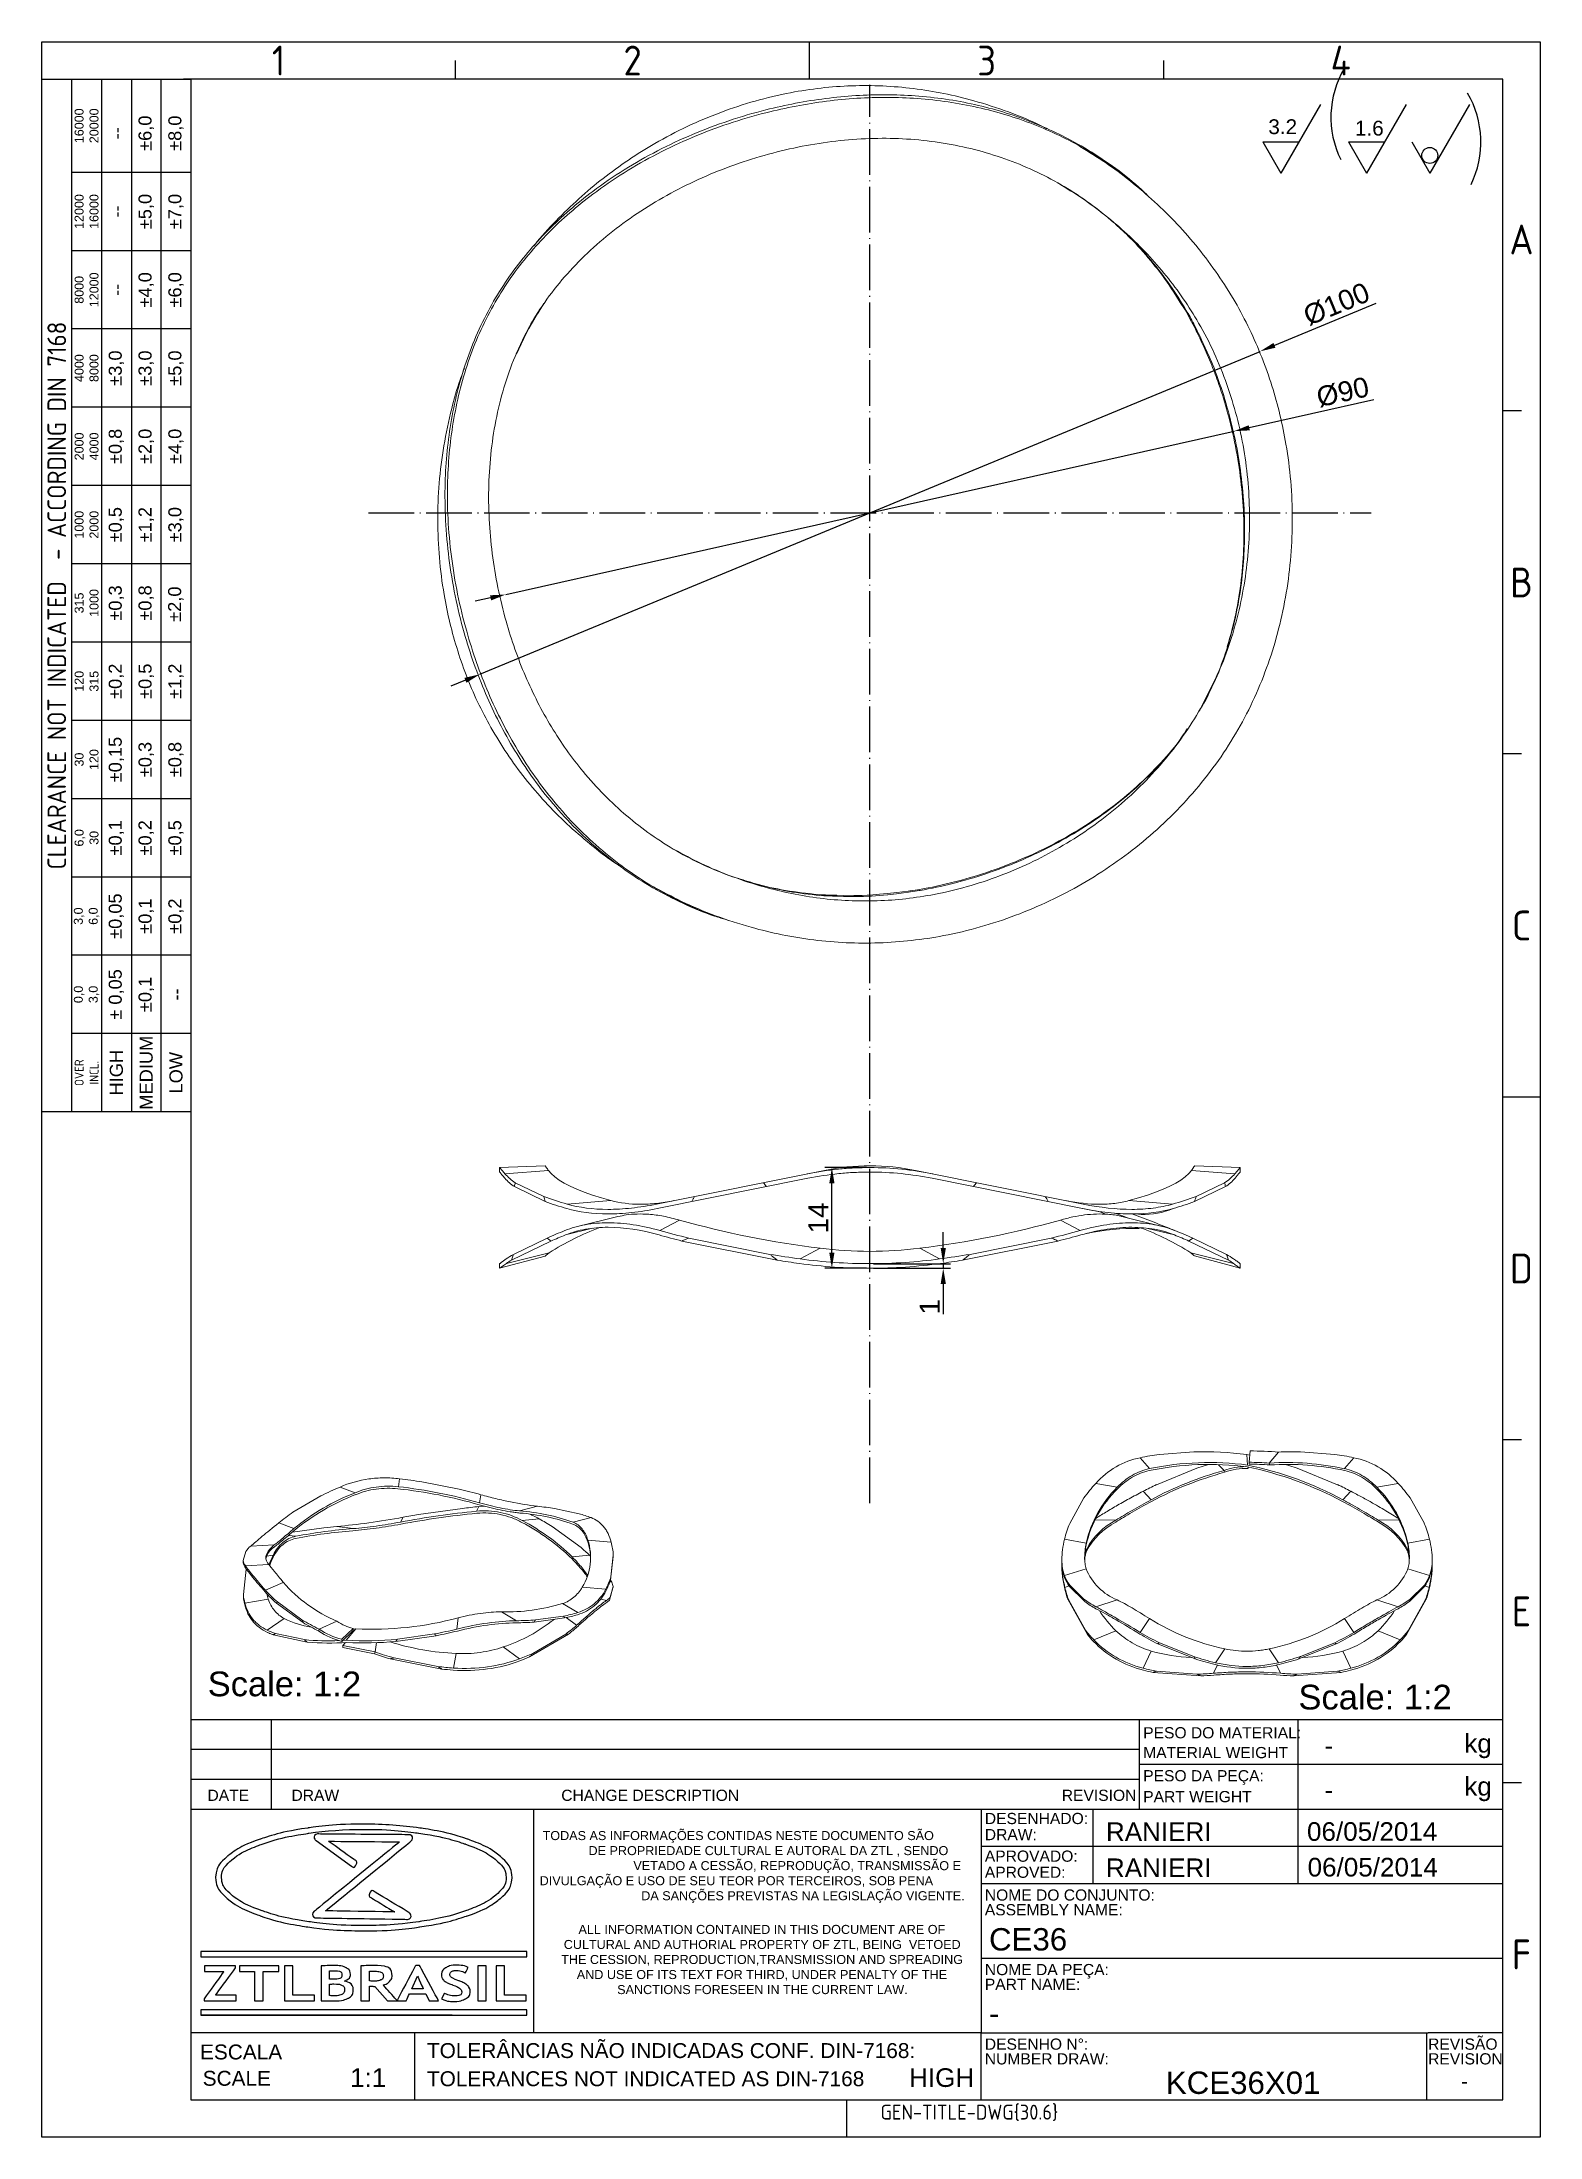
# Model space of a CAD drawing. Header units: millimetres. Extents: x 4337 to 4534, y 1258 to 1534.
import ezdxf
from ezdxf.enums import TextEntityAlignment as Align

# ---------------------------------------------------------------- set-up
doc = ezdxf.new("R2010")
doc.units = ezdxf.units.MM
doc.linetypes.add('ACAD_ISO02W100', pattern=[15, 12, -3])
doc.linetypes.add('ACAD_ISO04W100', pattern=[30, 24, -3, 0, -3])
for name, color, linetype, lineweight in [('AM_4', 1, 'ACAD_ISO04W100', 25), ('AM_5', 5, 'Continuous', 25), ('AM_8', 40, 'ACAD_ISO02W100', 35)]:
    doc.layers.add(name, color=color, linetype=linetype, lineweight=lineweight)
doc.layers.add('Camada 1', color=7, linetype='Continuous')
doc.styles.add('ACISOTS', font='isocp.shx', dxfattribs={"height": 1})
doc.styles.get("Standard").update_dxf_attribs({"font": 'arial.ttf'})
doc.dimstyles.new('ISO-25', dxfattribs={"dimscale": 0.75, "dimtxt": 3.5, "dimasz": 2.75, "dimexe": 1.25, "dimexo": 0.625, "dimtad": 1, "dimtxsty": 'Standard', "dimcen": 2.5, "dimadec": 0, "dimazin": 0, "dimtfac": 1, "dimtmove": 0, "dimatfit": 3, "dimfxl": 1, "dimarcsym": 0})

msp = doc.modelspace()

# ---------------------------------------------------------------- texts
at = {"color": 135, "lineweight": 25, "style": 'ACISOTS'}
for s, p in [('1', (4367.781, 1531.393)), ('2', (4414.389, 1531.393)), ('3', (4460.997, 1531.393)), ('4', (4507.606, 1531.393)), ('A', (4531.4, 1507.843)), ('B', (4531.4, 1462.707)), ('C', (4531.4, 1417.571)), ('D', (4531.4, 1372.434)), ('E', (4531.4, 1327.298)), ('F', (4531.4, 1282.161))]:
    msp.add_text(s, height=3.925, dxfattribs=at).set_placement(p, align=Align.MIDDLE)
for s, height, p in [('PESO DO MATERIAL:', 1.47184, (4481.604, 1310.595)), ('kg', 2.4531, (4523.877, 1308.714)), ('MATERIAL WEIGHT', 1.47184, (4481.604, 1307.988)), ('PESO DA PEÇA:', 1.47184, (4481.604, 1304.938)), ('kg', 2.4531, (4523.877, 1303.054)), ('DATE', 1.4718, (4358.425, 1302.364)), ('DRAW', 1.4718, (4369.482, 1302.364)), ('CHANGE DESCRIPTION', 1.47184, (4404.996, 1302.364)), ('REVISION', 1.4718, (4470.884, 1302.364)), ('PART WEIGHT', 1.47184, (4481.604, 1302.192)), ('DESENHADO:', 1.4718, (4460.755, 1299.314)), ('DRAW:', 1.4718, (4460.755, 1297.196)), ('APROVADO:', 1.4718, (4460.755, 1294.357)), ('APROVED:', 1.4718, (4460.755, 1292.24)), ('NOME DO CONJUNTO:', 1.47184, (4460.755, 1289.245)), ('ASSEMBLY NAME:', 1.47184, (4460.755, 1287.307)), ('NOME DA PEÇA:', 1.47184, (4460.755, 1279.432)), ('PART NAME:', 1.4718, (4460.755, 1277.494)), ('DESENHO N%%d:', 1.47184, (4460.755, 1269.62)), ('REVISÃO', 1.4718, (4519.112, 1269.62)), ('ESCALA', 1.9625, (4357.441, 1268.343)), ('TOLERÂNCIAS NÃO INDICADAS CONF. DIN-7168:', 1.96246, (4387.313, 1268.526)), ('NUMBER DRAW:', 1.47184, (4460.755, 1267.682)), ('REVISION', 1.4718, (4519.112, 1267.682)), ('SCALE', 1.9625, (4357.795, 1264.876)), ('TOLERANCES NOT INDICATED AS DIN-7168', 1.96246, (4387.313, 1264.822))]:
    msp.add_text(s, height=height).set_placement(p)
at = {"color": 135, "lineweight": 25, "attachment_point": 5, "rotation": 90}
for s, insert, char_height, width in [('16000\\P20000', (4342.514, 1522.807), 1.1775, 12.26534), ('--', (4346.439, 1521.826), 1.7171, 10.30289), ('±6,0', (4350.364, 1521.826), 1.7171, 10.30289), ('±8,0', (4354.289, 1521.826), 1.7171, 10.30289), ('12000\\P16000', (4342.514, 1511.523), 1.1775, 10.30289), ('±5,0', (4350.364, 1511.523), 1.7171, 10.30289), ('±7,0', (4354.289, 1511.523), 1.7171, 10.30289), ('--', (4346.439, 1511.523), 1.7171, 10.30289), ('8000\\P12000', (4342.514, 1501.22), 1.1775, 10.30289), ('±4,0', (4350.364, 1501.22), 1.7171, 10.30289), ('±6,0', (4354.289, 1501.22), 1.7171, 10.30289), ('--', (4346.439, 1501.22), 1.7171, 10.30289), ('{\\Fisocp.shx|c0;CLEARANCE NOT INDICATED  - ACCORDING DIN 7168}', (4338.589, 1460.99), 2.45307, 135.90001), ('4000\\P8000', (4342.514, 1490.917), 1.1775, 10.30289), ('±3,0', (4346.439, 1490.917), 1.7171, 10.30289), ('±3,0', (4350.364, 1490.917), 1.7171, 10.30289), ('±5,0', (4354.289, 1490.917), 1.7171, 10.30289), ('2000\\P4000', (4342.514, 1480.614), 1.1775, 10.30289), ('±0,8', (4346.439, 1480.614), 1.7171, 10.30289), ('±2,0', (4350.364, 1480.614), 1.7171, 10.30289), ('±4,0', (4354.289, 1480.614), 1.7171, 10.30289), ('±0,5', (4346.439, 1470.311), 1.7171, 10.30289), ('±1,2', (4350.364, 1470.311), 1.7171, 10.30289), ('±3,0', (4354.289, 1470.311), 1.7171, 10.30289), ('1000\\P2000', (4342.514, 1470.311), 1.1775, 10.30289), ('315\\P1000', (4342.514, 1460.009), 1.1775, 10.30289), ('±0,3', (4346.439, 1460.009), 1.7171, 10.30289), ('±0,8', (4350.364, 1460.009), 1.7171, 10.30289), ('±2,0', (4354.256, 1459.854), 1.7171, 10.30289), ('120\\P315', (4342.514, 1449.706), 1.1775, 10.30289), ('±0,2', (4346.439, 1449.706), 1.7171, 10.30289), ('±0,5', (4350.364, 1449.706), 1.7171, 10.30289), ('±1,2', (4354.289, 1449.706), 1.7171, 10.30289), ('±0,15', (4346.439, 1439.403), 1.7171, 10.30289), ('30\\P120', (4342.514, 1439.403), 1.1775, 10.30289), ('±0,3', (4350.364, 1439.403), 1.7171, 10.30289), ('±0,8', (4354.289, 1439.403), 1.7171, 10.30289), ('±0,1', (4346.439, 1429.1), 1.7171, 10.30289), ('±0,2', (4350.364, 1429.1), 1.7171, 10.30289), ('±0,5', (4354.289, 1429.1), 1.7171, 10.30289), ('6,0\\P30', (4342.514, 1429.1), 1.1775, 10.30289), ('±0,05', (4346.439, 1418.797), 1.7171, 10.30289), ('±0,1', (4350.364, 1418.797), 1.7171, 10.30289), ('±0,2', (4354.289, 1418.797), 1.7171, 10.30289), ('3,0\\P6,0', (4342.514, 1418.797), 1.1775, 10.30289), ('± 0,05', (4346.439, 1408.494), 1.7171, 10.30289), ('0,0\\P3,0', (4342.514, 1408.494), 1.1775, 10.30289), ('\\pt4.79529;±0,1', (4350.364, 1408.494), 1.71715, 10.30289), ('--', (4354.289, 1408.494), 1.7171, 10.30289), ('HIGH', (4346.439, 1398.191), 1.7171, 10.30289), ('MEDIUM', (4350.364, 1398.191), 1.7171, 10.30289), ('LOW', (4354.289, 1398.191), 1.7171, 10.30289), ('{\\Fisocp.shx|c0;OVER\\PINCL.}', (4342.514, 1398.191), 1.17747, 10.30289)]:
    msp.add_mtext(s, dxfattribs=dict(at, insert=insert, char_height=char_height, width=width))
at = {"ltscale": 0.25, "char_height": 3.25, "attachment_point": 1}
for insert in [(4358.457, 1319.386), (4502.04, 1317.647)]:
    msp.add_mtext_dynamic_manual_height_columns('Scale: 1:2', width=26.74894, gutter_width=12.5, heights=[0], dxfattribs=dict(at, insert=insert))
at = {"linetype": 'Continuous', "char_height": 1.18729, "attachment_point": 1}
for s, width, gutter_width, heights, insert in [('\\pi1.3835;TODAS AS INFORMAÇÕES CONTIDAS NESTE DOCUMENTO SÃO \\P\\pi7.4287;DE PROPRIEDADE CULTURAL E AUTORAL DA ZTL , SENDO \\P\\pi13.334;VETADO A CESSÃO, REPRODUÇÃO, TRANSMISSÃO E \\P\\pi0.99825;DIVULGAÇÃO E USO DE SEU TEOR POR TERCEIROS, SOB PENA \\P\\pi14.37;DA SANÇÕES PREVISTAS NA LEGISLAÇÃO VIGENTE.', 57.54943, 0, [13.028], (4401.157, 1298.395)), ('\\pi2.5421;ALL INFORMATION CONTAINED IN THIS DOCUMENT ARE OF \\P\\pi0.60571;CULTURAL AND AUTHORIAL PROPERTY OF ZTL, BEING  VETOED \\P\\pi0.27001;THE CESSION, REPRODUCTION,TRANSMISSION AND SPREADING \\P\\pi2.3178;AND USE OF ITS TEXT FOR THIRD, UNDER PENALTY OF THE \\P\\pi7.6351;SANCTIONS FORESEEN IN THE CURRENT LAW.', 53.29567, 12.5, [0], (4404.722, 1286.044))]:
    msp.add_mtext_dynamic_manual_height_columns(s, width=width, gutter_width=gutter_width, heights=heights, dxfattribs=dict(at, insert=insert))
for p in [(4505.458, 1309.662), (4505.458, 1303.824)]:
    msp.add_attdef('-', text='', height=2.453).set_placement(p, align=Align.MIDDLE_LEFT)
for tag, p, height in [('RANIERI', (4476.7, 1297.081), 2.453), ('06/05/2014', (4503.17, 1297.109), 2.453), ('RANIERI', (4476.698, 1292.333), 2.453), ('06/05/2014', (4503.248, 1292.415), 2.453), ('CE36', (4461.31, 1282.676), 2.944), ('-', (4461.31, 1272.938), 2.944), ('KCE36X01', (4484.591, 1263.805), 2.944)]:
    msp.add_attdef(tag, p, '', height=height)
for tag, height, p in [('1:1', 2.453, (4379.581, 1265.949)), ('HIGH', 2.453, (4455.069, 1265.949)), ('-', 1.919, (4523.902, 1265.47))]:
    msp.add_attdef(tag, text='', height=height).set_placement(p, align=Align.MIDDLE_CENTER)
at = {"color": 135, "style": 'ACISOTS'}
msp.add_attdef('GEN-TITLE-DWG{30.6}', (4447.018, 1260.423), '', height=1.962, dxfattribs=at)
at = {"layer": 'AM_5', "char_height": 1.9519, "attachment_point": 1}
for s, insert in [('3.2', (4498.076, 1523.661)), ('1.6', (4509.476, 1523.473))]:
    msp.add_mtext_dynamic_manual_height_columns(s, width=18.23779, gutter_width=12.5, heights=[0], dxfattribs=dict(at, insert=insert))

# ---------------------------------------------------------------- blocks, each defined once
blk = doc.blocks.new('*D26')
at = {"layer": 'AM_5', "color": 0, "lineweight": -2, "ltscale": 0.25, "transparency": 16777216}
for p, q in [((4512.21, 1499.43), (4498.88, 1493.91)), ((4394.29, 1450.62), (4496.98, 1493.12)), ((4392.38, 1449.83), (4390.48, 1449.04))]:
    blk.add_line(p, q, dxfattribs=at)
at = {"layer": 'AM_5', "color": 0, "ltscale": 0.25, "transparency": 16777216}
for points in [[(4498.75, 1494.23), (4499.01, 1493.6), (4496.98, 1493.12)], [(4392.25, 1450.15), (4392.52, 1449.51), (4394.29, 1450.62)]]:
    blk.add_solid(points, dxfattribs=at)
at = {"layer": 'Defpoints', "color": 0, "ltscale": 0.25, "transparency": 16777216}
for p in [(4496.98, 1493.12), (4394.29, 1450.62)]:
    blk.add_point(p, dxfattribs=at)
at = {"layer": 'AM_5', "color": 0, "ltscale": 0.25, "transparency": 16777216, "insert": (4507.06, 1499.34), "char_height": 2.625, "attachment_point": 5, "rotation": 22.4862}
blk.add_mtext('%%C100', dxfattribs=at)
blk = doc.blocks.new('*D27')
at = {"layer": 'AM_5', "color": 0, "lineweight": -2, "ltscale": 0.25, "transparency": 16777216}
for p, q in [((4511.97, 1486.74), (4495.57, 1483.06)), ((4397.71, 1461.13), (4493.56, 1482.61)), ((4395.69, 1460.68), (4393.68, 1460.23))]:
    blk.add_line(p, q, dxfattribs=at)
at = {"layer": 'AM_5', "color": 0, "ltscale": 0.25, "transparency": 16777216}
for points in [[(4495.49, 1483.4), (4495.65, 1482.73), (4493.56, 1482.61)], [(4395.62, 1461.02), (4395.77, 1460.35), (4397.71, 1461.13)]]:
    blk.add_solid(points, dxfattribs=at)
at = {"layer": 'Defpoints', "color": 0, "ltscale": 0.25, "transparency": 16777216}
for p in [(4493.56, 1482.61), (4397.71, 1461.13)]:
    blk.add_point(p, dxfattribs=at)
at = {"layer": 'AM_5', "color": 0, "ltscale": 0.25, "transparency": 16777216, "insert": (4507.88, 1487.75), "char_height": 2.625, "attachment_point": 5, "rotation": 12.6311}
blk.add_mtext('%%C90', dxfattribs=at)
blk = doc.blocks.new('*D37')
at = {"layer": 'AM_5', "color": 0, "lineweight": -2, "ltscale": 0.25, "transparency": 16777216}
for p, q in [((4455.28, 1375.13), (4455.28, 1377.19)), ((4446.1, 1373.06), (4456.22, 1373.06)), ((4446.1, 1372.46), (4456.22, 1372.46)), ((4455.28, 1373.06), (4455.28, 1372.46)), ((4455.28, 1370.39), (4455.28, 1366.43))]:
    blk.add_line(p, q, dxfattribs=at)
at = {"layer": 'AM_5', "color": 0, "ltscale": 0.25, "transparency": 16777216}
for points in [[(4454.94, 1375.13), (4455.63, 1375.13), (4455.28, 1373.06)], [(4454.94, 1370.39), (4455.63, 1370.39), (4455.28, 1372.46)]]:
    blk.add_solid(points, dxfattribs=at)
at = {"layer": 'Defpoints', "color": 0, "ltscale": 0.25, "transparency": 16777216}
for p in [(4445.63, 1373.06), (4445.63, 1372.46), (4455.28, 1372.46)]:
    blk.add_point(p, dxfattribs=at)
at = {"layer": 'AM_5', "color": 0, "ltscale": 0.25, "transparency": 16777216, "insert": (4453.5, 1367.38), "char_height": 2.62, "attachment_point": 5, "rotation": 90}
blk.add_mtext('1', dxfattribs=at)
blk = doc.blocks.new('*D38')
at = {"layer": 'AM_5', "color": 0, "lineweight": -2, "ltscale": 0.25, "transparency": 16777216}
for p, q in [((4445.16, 1385.71), (4439.68, 1385.71)), ((4440.62, 1374.52), (4440.62, 1383.65)), ((4445.16, 1372.46), (4439.68, 1372.46))]:
    blk.add_line(p, q, dxfattribs=at)
at = {"layer": 'AM_5', "color": 0, "ltscale": 0.25, "transparency": 16777216}
for points in [[(4440.28, 1383.65), (4440.96, 1383.65), (4440.62, 1385.71)], [(4440.28, 1374.52), (4440.96, 1374.52), (4440.62, 1372.46)]]:
    blk.add_solid(points, dxfattribs=at)
at = {"layer": 'Defpoints', "color": 0, "ltscale": 0.25, "transparency": 16777216}
for p in [(4440.62, 1385.71), (4445.63, 1385.71), (4445.63, 1372.46)]:
    blk.add_point(p, dxfattribs=at)
at = {"layer": 'AM_5', "color": 0, "ltscale": 0.25, "transparency": 16777216, "insert": (4438.83, 1379.08), "char_height": 2.625, "attachment_point": 5, "rotation": 90}
blk.add_mtext('14', dxfattribs=at)

# ---------------------------------------------------------------- dimensions: what is measured, and where the dimension line sits
at = {"layer": 'AM_5', "ltscale": 0.25}
for p1, p2, text, picture, middle in [((4394.289, 1450.619), (4496.976, 1493.124), '%%C100', '*D26', (4507.783, 1497.597)), ((4397.708, 1461.132), (4493.558, 1482.611), '%%C90', '*D27', (4508.291, 1485.913))]:
    dim = msp.add_diameter_dim_2p(p1=p1, p2=p2, text=text, dimstyle='ISO-25', dxfattribs=at)
    dim.commit()
    dim.dimension.update_dxf_attribs({"geometry": picture, "text_midpoint": middle, "dimtype": 163})
for base, p1, p2, text, picture, middle in [((4440.621, 1385.708), (4445.633, 1372.455), (4445.633, 1385.708), '14', '*D38', (4438.834, 1379.082)), ((4455.282, 1372.455), (4445.633, 1373.064), (4445.633, 1372.455), '1', '*D37', (4453.495, 1367.378))]:
    dim = msp.add_linear_dim(base=base, p1=p1, p2=p2, angle=90, text=text, dimstyle='ISO-25', dxfattribs=at)
    dim.commit()
    dim.dimension.update_dxf_attribs({"geometry": picture, "text_midpoint": middle})

# ---------------------------------------------------------------- linework, layer by layer
at = {"color": 135, "lineweight": 25}
for p, q in [((4336.627, 1258.121), (4336.627, 1533.846)), ((4336.627, 1533.846), (4533.853, 1533.846)), ((4437.693, 1528.94), (4437.693, 1533.846)), ((4533.853, 1533.846), (4533.853, 1258.121)), ((4391.085, 1528.94), (4391.085, 1531.393)), ((4484.301, 1528.94), (4484.301, 1531.393)), ((4340.552, 1393.04), (4340.552, 1528.94)), ((4344.476, 1528.94), (4344.476, 1393.04)), ((4348.401, 1528.94), (4348.401, 1393.04)), ((4352.326, 1393.04), (4352.326, 1528.94)), ((4356.251, 1516.674), (4340.552, 1516.674)), ((4356.251, 1506.372), (4340.552, 1506.372)), ((4356.251, 1496.069), (4340.552, 1496.069)), ((4356.251, 1485.766), (4340.552, 1485.766)), ((4531.4, 1485.275), (4528.947, 1485.275)), ((4356.251, 1475.463), (4340.552, 1475.463)), ((4356.251, 1465.16), (4340.552, 1465.16)), ((4356.251, 1454.857), (4340.552, 1454.857)), ((4356.251, 1444.554), (4340.552, 1444.554)), ((4531.4, 1440.139), (4528.947, 1440.139)), ((4356.251, 1434.251), (4340.552, 1434.251)), ((4356.251, 1423.948), (4340.552, 1423.948)), ((4356.251, 1413.646), (4340.552, 1413.646)), ((4356.251, 1403.343), (4340.552, 1403.343)), ((4528.947, 1395.002), (4533.853, 1395.002)), ((4531.4, 1349.866), (4528.947, 1349.866)), ((4531.4, 1304.729), (4528.947, 1304.729)), ((4442.599, 1258.121), (4442.599, 1263.027)), ((4533.853, 1258.121), (4336.627, 1258.121))]:
    msp.add_line(p, q, dxfattribs=at)
for p, q in [((4528.947, 1528.94), (4355.27, 1528.94)), ((4356.251, 1528.94), (4356.251, 1263.027)), ((4528.947, 1263.027), (4528.947, 1528.94)), ((4356.251, 1313.07), (4528.947, 1313.07)), ((4356.251, 1313.07), (4356.251, 1263.027)), ((4356.251, 1313.07), (4481.11, 1313.07)), ((4366.852, 1301.295), (4366.852, 1313.07)), ((4481.11, 1301.295), (4481.11, 1313.07)), ((4501.963, 1313.07), (4501.963, 1307.182)), ((4528.947, 1263.027), (4528.947, 1313.07)), ((4481.11, 1309.145), (4356.251, 1309.145)), ((4481.11, 1307.182), (4528.947, 1307.182)), ((4501.963, 1307.182), (4501.963, 1301.295)), ((4356.251, 1305.22), (4481.11, 1305.22)), ((4356.251, 1301.295), (4460.261, 1301.295)), ((4401.322, 1301.295), (4401.322, 1271.858)), ((4460.261, 1301.295), (4460.261, 1282.652)), ((4460.261, 1301.295), (4528.947, 1301.295)), ((4474.98, 1301.295), (4474.98, 1291.483)), ((4501.963, 1301.295), (4501.963, 1291.483)), ((4460.261, 1296.389), (4528.947, 1296.389)), ((4460.261, 1291.483), (4528.947, 1291.483)), ((4460.261, 1282.652), (4460.261, 1271.858)), ((4460.261, 1281.67), (4528.947, 1281.67)), ((4460.261, 1271.858), (4356.251, 1271.858)), ((4385.688, 1271.858), (4385.688, 1263.027)), ((4460.261, 1263.027), (4460.261, 1271.858)), ((4460.261, 1271.858), (4519.135, 1271.858)), ((4518.893, 1271.858), (4518.893, 1263.027)), ((4528.947, 1271.858), (4519.135, 1271.858)), ((4356.251, 1263.027), (4528.947, 1263.027)), ((4356.251, 1263.027), (4528.947, 1263.027))]:
    msp.add_line(p, q)
at = {"color": 7, "linetype": 'Continuous', "lineweight": 15}
for p, q in [((4442.622, 1528.043), (4442.568, 1528.04)), ((4489.13, 1446.082), (4491.087, 1449.975)), ((4402.888, 1385.941), (4396.883, 1385.708)), ((4396.883, 1385.697), (4396.883, 1385.108)), ((4403.306, 1385.337), (4397.59, 1384.88)), ((4417.547, 1380.9), (4439.63, 1385.337)), ((4437.463, 1384.302), (4417.638, 1380.318)), ((4451.635, 1385.337), (4473.718, 1380.9)), ((4473.628, 1380.318), (4453.802, 1384.302)), ((4493.675, 1384.88), (4487.959, 1385.337)), ((4494.383, 1385.708), (4488.383, 1385.941)), ((4494.383, 1385.119), (4494.383, 1385.708)), ((4402.896, 1381.231), (4398.828, 1383.204)), ((4398.948, 1383.722), (4402.694, 1381.905)), ((4492.437, 1383.204), (4488.369, 1381.231)), ((4488.571, 1381.905), (4492.317, 1383.722)), ((4411.541, 1381.361), (4405.786, 1380.9)), ((4412.46, 1379.265), (4407.324, 1378.015)), ((4420.542, 1378.806), (4417.974, 1377.426)), ((4473.291, 1377.426), (4470.723, 1378.806)), ((4473.645, 1380.315), (4475.879, 1379.866)), ((4475.879, 1379.866), (4476.7, 1379.561)), ((4483.941, 1378.015), (4478.805, 1379.265)), ((4479.724, 1381.361), (4485.479, 1380.9)), ((4480.63, 1379.625), (4481.319, 1379.52)), ((4403.633, 1376.04), (4398.433, 1373.518)), ((4398.699, 1374.29), (4403.122, 1376.435)), ((4433.436, 1373.518), (4420.882, 1376.04)), ((4421.769, 1376.435), (4432.447, 1374.29)), ((4470.383, 1376.04), (4457.829, 1373.518)), ((4458.818, 1374.29), (4469.496, 1376.435)), ((4481.078, 1377.681), (4480.488, 1377.833)), ((4481.078, 1377.681), (4481.081, 1377.814)), ((4492.832, 1373.518), (4487.632, 1376.04)), ((4488.143, 1376.435), (4492.566, 1374.29)), ((4396.883, 1372.455), (4402.883, 1374.071)), ((4397.776, 1373.091), (4403.407, 1374.496)), ((4436.455, 1373.69), (4439.072, 1375.095)), ((4454.81, 1373.69), (4452.193, 1375.095)), ((4487.858, 1374.496), (4493.489, 1373.091)), ((4488.356, 1374.078), (4494.383, 1372.455)), ((4396.883, 1373.064), (4396.883, 1372.455)), ((4494.383, 1372.468), (4494.383, 1373.077)), ((4495.668, 1348.421), (4495.551, 1346.924)), ((4481.211, 1347.529), (4482.428, 1346.086)), ((4488.678, 1346.133), (4483.339, 1343.98)), ((4488.25, 1348.295), (4483.728, 1347.955)), ((4495.341, 1346.565), (4495.258, 1347.958)), ((4495.258, 1347.958), (4495.625, 1347.878)), ((4495.4, 1346.089), (4495.408, 1346.299)), ((4495.43, 1346.295), (4495.4, 1346.089)), ((4495.551, 1346.924), (4495.556, 1346.69)), ((4495.556, 1346.69), (4495.586, 1346.683)), ((4498.204, 1346.82), (4499.428, 1348.274)), ((4501.863, 1346.133), (4507.202, 1343.98)), ((4502.29, 1348.295), (4506.812, 1347.955)), ((4509.329, 1347.529), (4508.113, 1346.086)), ((4377.865, 1342.917), (4375.872, 1343.671)), ((4383.713, 1344.76), (4383.551, 1343.707)), ((4391.543, 1343.385), (4386.659, 1344.347)), ((4478.183, 1343.636), (4475.358, 1344.151)), ((4482.655, 1342.001), (4481.587, 1343.11)), ((4508.953, 1343.11), (4507.886, 1342.001)), ((4515.182, 1344.151), (4512.357, 1343.636)), ((4373.36, 1342.5), (4369.677, 1340.348)), ((4391.981, 1340.859), (4386.215, 1340.039)), ((4393.827, 1340.484), (4394.158, 1341.1)), ((4394.158, 1341.1), (4394.89, 1341.144)), ((4394.244, 1341.594), (4394.408, 1342.654)), ((4399.504, 1340.526), (4401.862, 1341.141)), ((4407.351, 1340.145), (4404.128, 1340.829)), ((4473.801, 1342.226), (4471.928, 1338.874)), ((4518.613, 1338.874), (4516.739, 1342.226)), ((4367.803, 1338.959), (4369.81, 1338.2)), ((4373.725, 1338.304), (4369.604, 1337.75)), ((4375.472, 1338.478), (4377.614, 1338.195)), ((4384.165, 1339.685), (4383.829, 1339.058)), ((4402.072, 1339.493), (4399.863, 1339.259)), ((4407.606, 1335.695), (4403.8, 1338.459)), ((4406.575, 1339.031), (4408.917, 1339.642)), ((4363.453, 1335.18), (4363.128, 1334.003)), ((4367.209, 1336.041), (4364.116, 1335.898)), ((4406.446, 1334.465), (4408.696, 1334.704)), ((4411.57, 1336.421), (4408.498, 1336.696)), ((4408.826, 1334.574), (4408.696, 1334.704)), ((4411.842, 1334.534), (4411.488, 1331.456)), ((4411.524, 1331.85), (4411.85, 1334.684)), ((4471.253, 1336.812), (4474.097, 1336.293)), ((4516.443, 1336.293), (4519.288, 1336.812)), ((4363.531, 1332.866), (4363.147, 1329.52)), ((4363.408, 1333.32), (4366.48, 1333.462)), ((4470.895, 1334.135), (4470.895, 1333.894)), ((4470.895, 1333.402), (4470.895, 1333.158)), ((4474.097, 1332.907), (4471.253, 1332.012)), ((4519.288, 1332.012), (4516.443, 1332.907)), ((4519.645, 1333.894), (4519.645, 1334.135)), ((4519.645, 1333.158), (4519.645, 1333.402)), ((4366.06, 1330.1), (4368.403, 1331.127)), ((4407.768, 1330.492), (4410.861, 1330.215)), ((4411.798, 1330.424), (4411.347, 1328.79)), ((4411.446, 1329.176), (4411.83, 1330.566)), ((4411.636, 1331.134), (4411.478, 1331.43)), ((4473.902, 1328.584), (4471.868, 1330.613)), ((4471.928, 1330.771), (4473.801, 1328.903)), ((4518.673, 1330.613), (4516.638, 1328.584)), ((4516.739, 1328.903), (4518.613, 1330.771)), ((4366.429, 1328.907), (4363.341, 1328.404)), ((4366.282, 1324.834), (4368.532, 1326.355)), ((4367.504, 1328.376), (4371.005, 1325.833)), ((4370.849, 1326.2), (4367.626, 1328.541)), ((4391.265, 1324.982), (4391.427, 1326.452)), ((4397.113, 1327.242), (4399.106, 1326.071)), ((4405.445, 1326.438), (4401.444, 1325.9)), ((4401.618, 1326.187), (4405.301, 1326.682)), ((4407.175, 1327.154), (4405.167, 1328.332)), ((4474.27, 1324.256), (4471.67, 1328.908)), ((4471.804, 1328.784), (4474.015, 1324.827)), ((4475.358, 1327.923), (4478.183, 1328.812)), ((4482.428, 1326.362), (4481.211, 1324.545)), ((4509.329, 1324.545), (4508.113, 1326.362)), ((4512.357, 1328.812), (4515.182, 1327.923)), ((4518.87, 1328.908), (4516.27, 1324.256)), ((4516.525, 1324.827), (4518.737, 1328.784)), ((4367.087, 1324.214), (4371.561, 1323.264)), ((4371.177, 1323.583), (4367.372, 1324.391)), ((4375.474, 1326.007), (4373.115, 1324.972)), ((4377.5, 1324.699), (4376.121, 1323.36)), ((4376.126, 1323.629), (4376.121, 1323.36)), ((4376.126, 1323.629), (4377.598, 1325.059)), ((4376.695, 1323.498), (4376.236, 1323.472)), ((4377.95, 1324.996), (4376.695, 1323.498)), ((4377.5, 1324.699), (4377.592, 1324.796)), ((4377.598, 1325.059), (4377.592, 1324.796)), ((4377.596, 1324.976), (4377.95, 1324.996)), ((4388.53, 1324.106), (4383.226, 1323.352)), ((4383.434, 1323.644), (4388.318, 1324.339)), ((4405.94, 1324.3), (4400.827, 1321.313)), ((4401.253, 1321.782), (4405.602, 1324.323)), ((4478.015, 1324.761), (4475.098, 1323.571)), ((4515.442, 1323.571), (4512.525, 1324.761)), ((4376.224, 1322.814), (4376.597, 1323.212)), ((4376.224, 1322.814), (4380.479, 1321.961)), ((4376.233, 1322.54), (4376.224, 1322.814)), ((4376.233, 1322.54), (4380.425, 1321.699)), ((4389.273, 1319.708), (4382.494, 1321.044)), ((4382.996, 1321.183), (4388.763, 1320.047)), ((4391.149, 1321.762), (4390.812, 1319.853)), ((4399.506, 1321.061), (4397.364, 1322.625)), ((4482.655, 1322.083), (4481.587, 1319.826)), ((4488.453, 1321.041), (4483.542, 1323.02)), ((4483.728, 1323.174), (4488.25, 1321.351)), ((4492.337, 1322.38), (4491.112, 1320.551)), ((4498.204, 1322.38), (4499.428, 1320.551)), ((4506.998, 1323.02), (4502.087, 1321.041)), ((4502.29, 1321.351), (4506.812, 1323.174)), ((4508.953, 1319.826), (4507.886, 1322.083)), ((4489.172, 1318.807), (4482.895, 1319.278)), ((4483.339, 1319.446), (4488.678, 1319.045)), ((4507.646, 1319.278), (4501.369, 1318.807)), ((4501.863, 1319.045), (4507.202, 1319.446))]:
    msp.add_line(p, q, dxfattribs=at)
at = {"ltscale": 0.25}
for p, q in [((4402.179, 1498.691), (4400.679, 1496.093)), ((4400.347, 1495.466), (4399.041, 1492.765))]:
    msp.add_line(p, q, dxfattribs=at)
at = {"color": 8, "linetype": 'Continuous', "lineweight": 15}
for p, q in [((4409.106, 1377.724), (4405.552, 1376.838)), ((4482.229, 1377.707), (4485.713, 1376.838)), ((4492.256, 1345.839), (4491.514, 1346.61)), ((4369.09, 1337.311), (4370.06, 1337.183)), ((4475.262, 1339.363), (4478.015, 1339.323)), ((4512.525, 1339.323), (4515.279, 1339.363)), ((4367.075, 1334.705), (4366.201, 1334.562)), ((4474.005, 1335.502), (4474.162, 1335.5)), ((4516.378, 1335.5), (4516.532, 1335.502)), ((4411.402, 1331.193), (4411.636, 1331.134)), ((4471.833, 1330.664), (4471.298, 1330.446)), ((4519.242, 1330.446), (4518.707, 1330.664)), ((4407.02, 1325.484), (4405.653, 1326.483)), ((4410.189, 1328.922), (4410.934, 1328.734)), ((4380.696, 1323.19), (4380.479, 1321.961)), ((4490.856, 1319.158), (4491.374, 1320.255)), ((4499.165, 1320.257), (4499.684, 1319.158))]:
    msp.add_line(p, q, dxfattribs=at)
at = {"color": 135, "lineweight": 25}
msp.add_lwpolyline([(4356.251, 1528.94), (4356.251, 1393.04), (4336.627, 1393.04), (4336.627, 1528.94)], close=True, dxfattribs=at)
at = {"color": 7, "linetype": 'Continuous', "lineweight": 15, "flags": 128}
for points in [[(4446.534, 1528.075), (4446.511, 1528.075), (4446.488, 1528.076)], [(4403.306, 1385.337), (4403.664, 1384.908), (4404.131, 1384.483), (4404.704, 1384.063), (4405.381, 1383.65), (4406.163, 1383.244), (4407.046, 1382.846), (4408.027, 1382.458), (4409.106, 1382.08), (4410.278, 1381.714), (4411.541, 1381.361)], [(4479.724, 1381.361), (4480.987, 1381.714), (4482.159, 1382.08), (4483.238, 1382.458), (4484.22, 1382.846), (4485.102, 1383.244), (4485.884, 1383.65), (4486.562, 1384.063), (4487.134, 1384.483), (4487.601, 1384.908), (4487.959, 1385.337)], [(4479.538, 1379.086), (4478.726, 1379.404), (4477.883, 1379.728)], [(4490.218, 1346.635), (4489.513, 1346.411), (4488.678, 1346.133)], [(4500.323, 1346.635), (4500.783, 1346.49), (4501.863, 1346.133)], [(4367.209, 1336.041), (4366.893, 1335.776), (4366.63, 1335.512), (4366.42, 1335.247), (4366.264, 1334.984), (4366.163, 1334.722), (4366.117, 1334.463), (4366.126, 1334.207), (4366.189, 1333.954), (4366.307, 1333.706), (4366.48, 1333.462)], [(4366.601, 1333.3), (4366.812, 1333.847), (4367.092, 1334.459)], [(4366.239, 1329.627), (4366.28, 1329.439), (4366.429, 1328.907)]]:
    msp.add_lwpolyline(points, dxfattribs=at)
at = {"color": 7, "linetype": 'Continuous', "lineweight": 15}
for centre, radius, start, end in [((4402.368, 1388.521), 6.388, 221.33635, 236.34107), ((4402.538, 1389.307), 6.639, 221.81911, 237.2634), ((4488.727, 1389.307), 6.639, 302.7366, 318.18089), ((4488.897, 1388.521), 6.388, 303.65893, 318.66364), ((4416.877, 1420.277), 40.909, 249.71472, 254.26918), ((4474.388, 1420.277), 40.909, 285.73082, 290.28528), ((4417.042, 1420.224), 41.48, 250.06092, 254.16356), ((4453.812, 1496.834), 122.627, 254.25778, 263.09598), ((4437.453, 1496.834), 122.627, 276.90402, 285.74222), ((4413.973, 1199.735), 191.65, 68.00724, 69.81994), ((4481.493, 1390.166), 10.648, 269.0629, 292.35457), ((4474.223, 1420.224), 41.48, 285.83644, 289.93908), ((4447.626, 1273.486), 112.156, 112.06768, 113.37802), ((4422.148, 1345.144), 34.825, 110.28598, 122.55757), ((4449.933, 1267.299), 118.188, 112.05597, 113.06329), ((4448.21, 1484.929), 112.265, 254.32683, 255.91105), ((4448.749, 1487.553), 114.347, 254.38703, 256.35263), ((4442.516, 1487.553), 114.347, 283.64737, 285.61297), ((4443.055, 1484.929), 112.265, 284.08895, 285.67317), ((4480.318, 1348.156), 29.534, 88.5256, 102.01981), ((4469.163, 1345.223), 34.734, 57.4354, 69.68384), ((4441.332, 1267.299), 118.188, 66.93671, 67.94403), ((4443.64, 1273.486), 112.156, 66.62198, 67.93232), ((4404.601, 1363.944), 11.91, 119.7018, 125.08948), ((4403.98, 1364.26), 10.793, 120.92732, 125.08927), ((4458.363, 1533.767), 161.569, 260.7698, 262.20694), ((4458.489, 1534.029), 162.454, 261.12855, 262.16519), ((4432.902, 1533.767), 161.569, 277.79306, 279.2302), ((4432.776, 1534.029), 162.454, 277.83481, 278.87145), ((4486.664, 1363.944), 11.91, 54.91052, 60.2982), ((4487.285, 1364.26), 10.793, 54.91073, 59.07268), ((4489.307, 1297.225), 51.081, 83.31024, 91.18559), ((4495.375, 1292.796), 55.626, 85.82129, 89.69869), ((4501.209, 1299.61), 48.696, 88.72823, 92.09574), ((4488.121, 1314.353), 33.889, 97.44747, 101.76462), ((4490.3, 1307.928), 38.72, 82.60703, 101.79815), ((4490.296, 1308.283), 38.613, 82.49163, 101.75717), ((4504.268, 1301.865), 45.585, 105.27768, 118.3026), ((4504.297, 1301.539), 45.666, 105.21594, 118.22422), ((4494.915, 1339.189), 7.162, 88.63579, 111.79421), ((4494.918, 1339.083), 7.022, 86.06711, 111.78547), ((4485.697, 1300.28), 47.034, 61.91454, 78.24041), ((4485.674, 1300.47), 47.097, 61.86043, 78.15529), ((4495.344, 1307.681), 39.243, 85.82129, 89.69869), ((4495.348, 1306.752), 39.932, 85.81967, 89.65835), ((4500.497, 1310.545), 36.347, 77.9052, 93.61733), ((4500.505, 1310.406), 36.241, 77.81007, 93.55233), ((4502.419, 1314.353), 33.889, 78.23538, 82.55253), ((4388.616, 1315.321), 29.617, 111.28543, 129.41892), ((4392.599, 1304.51), 42.584, 113.13025, 116.85937), ((4376.781, 1281.042), 62.758, 73.89333, 83.85704), ((4376.78, 1281.315), 62.758, 73.84242, 83.80649), ((4375.438, 1274.964), 70.285, 80.81275, 83.23837), ((4375.602, 1274.89), 70.326, 74.4897, 76.89832), ((4490.56, 1330.264), 20.59, 137.58855, 144.48339), ((4488.642, 1333.008), 14.911, 134.53941, 167.27203), ((4488.682, 1332.741), 14.956, 134.40516, 167.0704), ((4502.71, 1302.783), 45.525, 115.18323, 117.64436), ((4487.83, 1302.783), 45.525, 62.35564, 64.81677), ((4501.859, 1332.741), 14.956, 12.9296, 45.59484), ((4501.899, 1333.008), 14.911, 12.72797, 45.46059), ((4499.98, 1330.264), 20.59, 35.51661, 42.41145), ((4384.145, 1318.864), 25.901, 123.95957, 129.12059), ((4388.676, 1314.944), 29.736, 111.21797, 129.30213), ((4405.132, 1225.482), 115.557, 95.61381, 100.62319), ((4405.119, 1225.285), 115.472, 95.58501, 100.59628), ((4408.09, 1206.99), 134.835, 99.33658, 100.22043), ((4406.598, 1218.898), 122.833, 95.81294, 96.83448), ((4397.528, 1313.709), 26.89, 70.34051, 85.78716), ((4397.573, 1313.648), 26.673, 70.22062, 85.75117), ((4396.42, 1293.133), 48.315, 80.82041, 83.53276), ((4402.748, 1323.143), 17.615, 69.49757, 74.85026), ((4382.568, 1272.219), 65.882, 94.35674, 100.97289), ((4382.627, 1272.056), 66.328, 94.33489, 100.92187), ((4385.412, 1229.875), 109.057, 95.22986, 96.15217), ((4386.512, 1313.726), 28.566, 45.82063, 62.23848), ((4386.606, 1314.137), 28.406, 45.69737, 62.17929), ((4379.934, 1300.532), 44.811, 57.81927, 60.39508), ((4484.987, 1333.455), 14.139, 157.46283, 166.264), ((4482.29, 1330.909), 9.212, 117.88642, 152.04089), ((4482.351, 1331.1), 9.296, 117.79944, 151.74999), ((4508.19, 1331.1), 9.296, 28.25001, 62.20056), ((4508.25, 1330.909), 9.212, 27.95911, 62.11358), ((4505.553, 1333.455), 14.139, 13.736, 22.53717), ((4366.537, 1332.997), 3.778, 129.85172, 144.71643), ((4368.498, 1333.695), 2.438, 122.40165, 167.13019), ((4376.353, 1330.131), 10.344, 153.75726, 161.66466), ((4393.061, 1318.602), 22.444, 45.84437, 49.60505), ((4401.339, 1334.393), 7.52, 328.74992, 17.83391), ((4401.135, 1334.072), 7.729, 1.2292, 17.96101), ((4403.074, 1334.161), 8.791, 3.41101, 14.90257), ((4364.718, 1334.257), 1.61, 189.08663, 215.56028), ((4364.746, 1333.996), 1.641, 191.13797, 215.88766), ((4402.872, 1334.408), 9.022, 332.31098, 343.53011), ((4476.721, 1334.184), 5.884, 201.65672, 215.45021), ((4480.997, 1335.705), 7.445, 202.0726, 247.79817), ((4509.544, 1335.705), 7.445, 292.20183, 337.9274), ((4513.82, 1334.184), 5.884, 324.54979, 338.34328), ((4370.29, 1330.19), 7.174, 185.36063, 194.41052), ((4378.955, 1341.216), 17.204, 221.31934, 228.27286), ((4379.069, 1341.6), 17.363, 221.47706, 228.77429), ((4383.162, 1344.066), 19.628, 221.23872, 246.9396), ((4402.849, 1334.145), 9.048, 332.53209, 342.71287), ((4409.475, 1330.943), 2.648, 303.44085, 318.1301), ((4409.509, 1330.089), 2.37, 11.60089, 26.15888), ((4476.69, 1333.924), 5.849, 201.8915, 214.48015), ((4485.356, 1333.563), 14.456, 193.30113, 198.78485), ((4485.358, 1333.814), 14.457, 193.47327, 200.36105), ((4513.851, 1333.924), 5.849, 325.51985, 338.1085), ((4505.183, 1333.814), 14.457, 339.63895, 346.52673), ((4505.184, 1333.563), 14.456, 341.21515, 346.69887), ((4370.252, 1329.902), 7.135, 187.60071, 194.17479), ((4373.766, 1336.677), 11.574, 243.10955, 261.61724), ((4380.021, 1368.919), 43.972, 267.30098, 285.03366), ((4397.699, 1353.196), 25.961, 268.70535, 286.71922), ((4390.659, 1342.956), 21.408, 288.25252, 308.7046), ((4401.444, 1345.94), 19.64, 281.32446, 286.96417), ((4401.495, 1345.488), 19.455, 281.7145, 286.87462), ((4409.367, 1330.8), 2.822, 303.36022, 314.56183), ((4481.324, 1339.13), 12.695, 233.66067, 241.97168), ((4481.418, 1339.04), 12.877, 234.29011, 242.08698), ((4487.648, 1334.825), 13.931, 212.18029, 226.25194), ((4498.46, 1351.937), 30.184, 237.91797, 258.29641), ((4492.081, 1351.937), 30.184, 281.70359, 302.08203), ((4502.892, 1334.824), 13.931, 313.74802, 327.82324), ((4509.123, 1339.04), 12.877, 297.91302, 305.70989), ((4509.217, 1339.13), 12.695, 298.02832, 306.33933), ((4370.87, 1334.538), 10.733, 244.69604, 250.98087), ((4385.344, 1350.245), 28.076, 238.9181, 244.17894), ((4385.396, 1350.074), 28.19, 239.30296, 244.07329), ((4374.378, 1354.976), 31.556, 264.17896, 272.52784), ((4378.026, 1331.731), 8.585, 234.74072, 257.17566), ((4378.007, 1331.892), 8.474, 234.74072, 257.17566), ((4378.925, 1330.888), 5.978, 234.74072, 257.17566), ((4379.102, 1367.95), 44.517, 266.90027, 275.58438), ((4378.095, 1378.273), 54.894, 280.73296, 283.88116), ((4378.094, 1378.005), 54.9, 280.95805, 283.93953), ((4398.402, 1368.62), 42.828, 270.87763, 274.07429), ((4398.418, 1368.47), 42.405, 270.92957, 274.3272), ((4393.861, 1340.11), 19.675, 306.63884, 311.98027), ((4394.031, 1339.628), 19.41, 307.84491, 312.13585), ((4486.739, 1334.704), 16.108, 217.82256, 223.72281), ((4486.807, 1334.515), 16.199, 219.29595, 223.55101), ((4497.674, 1351.522), 31.813, 238.74131, 243.62673), ((4497.729, 1351.865), 31.925, 238.84291, 243.98911), ((4492.812, 1351.865), 31.925, 296.01089, 301.15709), ((4492.866, 1351.522), 31.813, 296.37327, 301.25869), ((4503.802, 1334.704), 16.108, 316.27719, 322.17744), ((4503.734, 1334.515), 16.199, 316.44899, 320.70405), ((4374.425, 1356.551), 33.41, 265.08331, 273.98722), ((4379.099, 1367.554), 44.394, 266.9641, 275.33383), ((4393.628, 1359.762), 40.287, 250.87063, 253.95751), ((4393.65, 1360.112), 40.361, 250.95358, 254.69458), ((4392.795, 1356.669), 34.946, 252.78815, 267.29942), ((4389.857, 1346.915), 27.596, 290.4655, 294.38989), ((4389.774, 1346.845), 27.822, 290.58246, 293.40804), ((4488.692, 1343.077), 21.844, 253.95653, 268.04262), ((4499.442, 1355.855), 36.274, 252.0301, 256.72474), ((4499.446, 1355.629), 36.293, 252.36862, 256.63569), ((4491.099, 1355.855), 36.274, 283.27526, 287.9699), ((4491.094, 1355.629), 36.293, 283.36431, 287.63138), ((4501.849, 1343.077), 21.844, 271.95738, 286.04347), ((4393.395, 1358.135), 38.369, 263.06566, 266.14047), ((4393.382, 1357.692), 38.206, 263.82712, 266.05946), ((4487.356, 1342.184), 23.09, 255.53305, 259.98077), ((4487.294, 1341.671), 22.821, 255.64105, 258.88604), ((4488.086, 1351.539), 32.499, 271.04233, 274.88862), ((4488.067, 1351.596), 32.807, 271.93044, 274.97348), ((4502.474, 1351.596), 32.807, 265.02652, 268.06956), ((4502.454, 1351.539), 32.499, 265.11138, 268.95767), ((4503.185, 1342.184), 23.09, 280.01923, 284.46695), ((4503.247, 1341.671), 22.821, 281.11396, 284.35895)]:
    msp.add_arc(centre, radius, start, end, dxfattribs=at)
for points, knots in [([(4468.917, 1522.426), (4468.702, 1522.54), (4467.08, 1523.395), (4463.886, 1524.656), (4459.574, 1526.091), (4455.384, 1527.094), (4451.374, 1527.752), (4447.318, 1528.099), (4443.241, 1528.122), (4439.179, 1527.82), (4434.916, 1527.171), (4430.489, 1526.121), (4425.943, 1524.624), (4421.529, 1522.754), (4417.488, 1520.635), (4413.807, 1518.336), (4410.474, 1515.917), (4407.292, 1513.261), (4404.308, 1510.336), (4402.345, 1508.251), (4401.454, 1507.08), (4401.422, 1507.038)], [0, 0, 0, 0, 0.0099529, 0.075069, 0.1394714, 0.1935051, 0.2469714, 0.2999953, 0.3528421, 0.4058496, 0.4592503, 0.5228734, 0.5873047, 0.6524381, 0.7181014, 0.7740694, 0.8301156, 0.8861237, 0.9420441, 0.9979527, 1, 1, 1, 1]), ([(4480.919, 1514.808), (4480.809, 1514.911), (4479.607, 1516.034), (4477.124, 1517.846), (4473.642, 1520.109), (4470.158, 1521.939), (4466.729, 1523.427), (4463.159, 1524.664), (4459.449, 1525.645), (4455.593, 1526.359), (4451.671, 1526.784), (4447.717, 1526.932), (4443.769, 1526.816), (4439.797, 1526.438), (4435.839, 1525.808), (4431.563, 1524.859), (4427.011, 1523.521), (4422.248, 1521.721), (4417.655, 1519.571), (4413.265, 1517.075), (4409.41, 1514.44), (4406.067, 1511.745), (4403.199, 1509.063), (4400.558, 1506.165), (4398.142, 1503.072), (4396.773, 1500.842), (4396.09, 1499.73)], [0, 0, 0, 0, 0.0049841, 0.0544805, 0.1042237, 0.1465017, 0.1887309, 0.2308254, 0.2727403, 0.3145085, 0.3562515, 0.3955899, 0.4348661, 0.4741075, 0.5134294, 0.5529012, 0.6033331, 0.6539631, 0.7046849, 0.7553236, 0.8056975, 0.8450112, 0.8840725, 0.9229157, 0.9615406, 1, 1, 1, 1]), ([(4482.121, 1513.703), (4481.746, 1514.058), (4480.29, 1515.437), (4477.546, 1517.48), (4474.071, 1519.725), (4470.591, 1521.555), (4467.155, 1523.047), (4463.569, 1524.29), (4459.831, 1525.279), (4455.933, 1526.001), (4451.956, 1526.431), (4447.937, 1526.581), (4443.925, 1526.465), (4439.894, 1526.081), (4435.888, 1525.443), (4431.574, 1524.484), (4426.996, 1523.139), (4422.22, 1521.333), (4417.628, 1519.184), (4413.253, 1516.697), (4409.422, 1514.078), (4406.111, 1511.407), (4403.281, 1508.761), (4400.683, 1505.911), (4398.314, 1502.878), (4396.973, 1500.694), (4396.305, 1499.606)], [0, 0, 0, 0, 0.0168707, 0.0654261, 0.1143765, 0.1560993, 0.1978804, 0.2396332, 0.2813205, 0.322999, 0.3648148, 0.4043218, 0.4437654, 0.4830879, 0.5223833, 0.5617193, 0.6118163, 0.661941, 0.712001, 0.7618292, 0.8112462, 0.8496924, 0.8877591, 0.9254618, 0.9628386, 1, 1, 1, 1]), ([(4485.605, 1501.174), (4485.545, 1501.262), (4484.694, 1502.51), (4482.962, 1504.803), (4480.243, 1507.812), (4477.311, 1510.531), (4474.164, 1512.964), (4470.794, 1515.117), (4467.209, 1516.974), (4463.418, 1518.517), (4459.454, 1519.727), (4455.323, 1520.589), (4451.061, 1521.087), (4446.69, 1521.216), (4442.255, 1520.972), (4437.798, 1520.368), (4433.338, 1519.412), (4428.918, 1518.113), (4424.581, 1516.474), (4420.395, 1514.515), (4416.402, 1512.246), (4412.668, 1509.693), (4409.229, 1506.874), (4406.133, 1503.802), (4403.357, 1500.487), (4401.841, 1498.054), (4401.087, 1496.845)], [0.35944813, 0.35944813, 0.35944813, 0.35944813, 0.36147709, 0.38838776, 0.41536171, 0.44284023, 0.47071879, 0.49885658, 0.52760215, 0.55627094, 0.58471757, 0.61287219, 0.64076769, 0.66799589, 0.69520844, 0.72259272, 0.75026202, 0.7787234, 0.80739439, 0.83613669, 0.86478042, 0.89315316, 0.92060201, 0.94752485, 0.97392773, 1, 1, 1, 1]), ([(4417.05, 1422.709), (4418.299, 1422.031), (4420.966, 1420.586), (4425.285, 1418.797), (4429.711, 1417.345), (4434.043, 1416.3), (4438.236, 1415.612), (4442.514, 1415.249), (4446.833, 1415.228), (4451.127, 1415.544), (4455.593, 1416.22), (4460.177, 1417.309), (4464.831, 1418.845), (4469.306, 1420.742), (4473.61, 1422.999), (4477.719, 1425.603), (4481.608, 1428.551), (4485.23, 1431.812), (4488.557, 1435.375), (4491.538, 1439.21), (4494.143, 1443.288), (4496.335, 1447.569), (4498.12, 1452.02), (4499.513, 1456.632), (4500.511, 1461.373), (4501.109, 1466.216), (4501.302, 1471.108), (4501.088, 1476.021), (4500.509, 1480.58), (4499.651, 1484.77), (4498.592, 1488.586), (4497.256, 1492.357), (4495.641, 1496.058), (4493.71, 1499.723), (4491.449, 1503.293), (4488.885, 1506.72), (4486.099, 1509.913), (4483.12, 1512.86), (4479.962, 1515.55), (4476.703, 1517.994), (4474.407, 1519.389), (4473.28, 1520.073)], [0, 0, 0, 0, 0.0246938, 0.0527229, 0.0807362, 0.1044877, 0.1282142, 0.1519679, 0.1757966, 0.1996496, 0.2234285, 0.2513864, 0.2793807, 0.307413, 0.3354128, 0.3637871, 0.3919267, 0.4197551, 0.4472272, 0.4743782, 0.5008425, 0.5273043, 0.5539778, 0.5809776, 0.6088117, 0.6369588, 0.6653402, 0.693848, 0.7223765, 0.7447747, 0.7671741, 0.7896132, 0.8120498, 0.8344502, 0.8582079, 0.8820057, 0.9057975, 0.92955, 0.9533099, 0.9770884, 1, 1, 1, 1]), ([(4419.852, 1427.583), (4421.028, 1426.946), (4423.491, 1425.61), (4427.448, 1423.969), (4431.443, 1422.658), (4435.323, 1421.723), (4439.047, 1421.112), (4442.818, 1420.789), (4446.612, 1420.768), (4450.39, 1421.05), (4454.349, 1421.653), (4458.453, 1422.627), (4462.655, 1424.012), (4466.718, 1425.736), (4470.64, 1427.792), (4474.39, 1430.169), (4477.935, 1432.855), (4481.224, 1435.817), (4484.227, 1439.034), (4486.901, 1442.467), (4489.227, 1446.105), (4491.181, 1449.929), (4492.782, 1453.922), (4494.04, 1458.086), (4494.945, 1462.392), (4495.49, 1466.806), (4495.666, 1471.27), (4495.472, 1475.748), (4494.908, 1480.18), (4493.978, 1484.534), (4492.682, 1488.782), (4491.013, 1492.913), (4489.068, 1496.689), (4486.921, 1500.082), (4484.655, 1503.109), (4482.174, 1505.949), (4479.499, 1508.594), (4476.644, 1511.028), (4473.617, 1513.296), (4471.457, 1514.606), (4470.361, 1515.271)], [0, 0, 0, 0, 0.0257826, 0.0540461, 0.0821046, 0.1056939, 0.1290714, 0.1522904, 0.1754561, 0.1986875, 0.222055, 0.2498314, 0.2778896, 0.306159, 0.3345, 0.363257, 0.3917413, 0.4198047, 0.4473388, 0.4743154, 0.5004457, 0.5266129, 0.5531603, 0.5802129, 0.608279, 0.6367733, 0.6655379, 0.6943928, 0.7231624, 0.7512062, 0.7789825, 0.8064911, 0.8337939, 0.8569549, 0.8802505, 0.9037345, 0.9274135, 0.9512763, 0.9752743, 1, 1, 1, 1]), ([(4487.107, 1498.567), (4485.265, 1501.493), (4484.33, 1502.852), (4482.487, 1505.246), (4480.222, 1507.804), (4478.591, 1509.272), (4477.944, 1509.853)], [0.79698244, 0.79698244, 0.79698244, 0.79698244, 0.81992534, 0.88038608, 0.95259575, 1, 1, 1, 1]), ([(4490.636, 1491.665), (4488.881, 1495.596), (4488.148, 1497.017), (4487.359, 1498.383), (4485.605, 1501.174)], [0.310996165, 0.310996165, 0.310996165, 0.310996165, 0.334960621, 0.340496445, 0.340496445, 0.340496445, 0.340496445]), ([(4396.09, 1499.73), (4395.432, 1498.512), (4394.114, 1496.069), (4392.586, 1492.196), (4391.372, 1488.217), (4390.494, 1484.145), (4389.93, 1480.008), (4389.65, 1475.575), (4389.705, 1470.863), (4390.15, 1465.901), (4390.967, 1460.967), (4392.093, 1456.338), (4393.456, 1452.037), (4394.998, 1448.076), (4396.793, 1444.247), (4398.826, 1440.599), (4401.066, 1437.177), (4403.635, 1433.817), (4406.555, 1430.588), (4409.842, 1427.543), (4413.336, 1424.844), (4417.043, 1422.465), (4420.99, 1420.46), (4423.844, 1419.201), (4425.44, 1418.722), (4425.577, 1418.681)], [0, 0, 0, 0, 0.0407306, 0.0816534, 0.1228209, 0.1642406, 0.2059463, 0.2479094, 0.2975803, 0.3473213, 0.3969689, 0.4464243, 0.4882188, 0.5298472, 0.5714026, 0.6130067, 0.6546787, 0.6963548, 0.7455559, 0.7949954, 0.8446511, 0.8943979, 0.944967, 0.9952778, 1, 1, 1, 1]), ([(4396.305, 1499.606), (4395.662, 1498.413), (4394.37, 1496.021), (4392.871, 1492.222), (4391.677, 1488.307), (4390.811, 1484.285), (4390.251, 1480.185), (4389.972, 1475.778), (4390.027, 1471.081), (4390.471, 1466.119), (4391.291, 1461.171), (4392.423, 1456.514), (4393.798, 1452.174), (4395.358, 1448.164), (4397.181, 1444.278), (4399.248, 1440.571), (4401.523, 1437.093), (4404.125, 1433.689), (4407.072, 1430.43), (4410.38, 1427.369), (4413.883, 1424.662), (4417.59, 1422.286), (4421.518, 1420.279), (4424.66, 1418.926), (4426.559, 1418.368), (4427.004, 1418.237)], [0, 0, 0, 0, 0.0394178, 0.0790879, 0.1191319, 0.1595914, 0.2004733, 0.2417228, 0.290683, 0.3398573, 0.3890892, 0.4382934, 0.4800119, 0.5216865, 0.5634089, 0.605263, 0.6471597, 0.6889264, 0.7380333, 0.787204, 0.8364417, 0.885622, 0.9354604, 0.9848864, 1, 1, 1, 1]), ([(4402.707, 1499.404), (4402.117, 1498.526), (4400.965, 1496.812), (4400.065, 1494.954), (4399.626, 1494.047)], [0, 0, 0, 0, 0.5118434, 1, 1, 1, 1]), ([(4490.508, 1491.604), (4489.042, 1494.93), (4488.342, 1496.362), (4487.584, 1497.749), (4487.107, 1498.567)], [0.669660226, 0.669660226, 0.669660226, 0.669660226, 0.700376936, 0.747085853, 0.747085853, 0.747085853, 0.747085853]), ([(4401.087, 1496.845), (4400.406, 1495.564), (4399.033, 1492.987), (4397.535, 1488.845), (4396.421, 1484.544), (4395.716, 1480.097), (4395.398, 1475.582), (4395.453, 1471.042), (4395.858, 1466.52), (4396.603, 1462.027), (4397.624, 1457.824), (4398.856, 1453.937), (4400.243, 1450.375), (4401.849, 1446.948), (4403.663, 1443.689), (4405.666, 1440.633), (4407.974, 1437.617), (4410.612, 1434.7), (4413.596, 1431.936), (4416.776, 1429.478), (4420.158, 1427.317), (4423.73, 1425.467), (4427.482, 1423.94), (4431.377, 1422.754), (4435.399, 1421.915), (4438.389, 1421.563), (4440.012, 1421.457), (4443.233, 1421.363)], [0, 0, 0, 0, 0.02709343, 0.0545414, 0.08254278, 0.11109608, 0.14007723, 0.16879949, 0.1976095, 0.22634369, 0.25486944, 0.27885162, 0.3026184, 0.32622414, 0.34977555, 0.37339387, 0.3971505, 0.42538948, 0.45391494, 0.48265513, 0.51146804, 0.54070397, 0.56966267, 0.59819343, 0.62618607, 0.65361186, 0.65786325, 0.65786325, 0.65786325, 0.65786325]), ([(4392.242, 1490.877), (4392.053, 1490.38), (4391.388, 1488.635), (4390.441, 1485.237), (4389.467, 1480.7), (4388.867, 1475.787), (4388.672, 1470.874), (4388.885, 1465.985), (4389.459, 1461.485), (4390.3, 1457.388), (4391.322, 1453.698), (4392.605, 1450.088), (4394.125, 1446.565), (4395.357, 1444.319), (4395.971, 1443.199)], [0, 0, 0, 0, 0.0317689, 0.1115114, 0.2130687, 0.3146823, 0.4161646, 0.5171769, 0.6173557, 0.6952943, 0.7724637, 0.8488951, 0.9246659, 1, 1, 1, 1]), ([(4488.989, 1445.821), (4489.032, 1445.887), (4489.769, 1447.004), (4490.878, 1449.378), (4492.321, 1452.878), (4493.414, 1456.521), (4494.219, 1460.244), (4494.734, 1464.033), (4494.989, 1468.088), (4494.938, 1472.387), (4494.534, 1476.894), (4493.796, 1481.34), (4492.734, 1485.709), (4491.622, 1489.138), (4490.864, 1491.103), (4490.636, 1491.665)], [0, 0, 0, 0, 0.00145039, 0.02452299, 0.04772963, 0.0711239, 0.09471244, 0.11848417, 0.14239047, 0.17062215, 0.19875756, 0.22662728, 0.25408318, 0.28151713, 0.29263604, 0.29263604, 0.29263604, 0.29263604]), ([(4492.675, 1454.261), (4493.076, 1455.69), (4493.89, 1458.591), (4494.574, 1463.071), (4494.9, 1467.617), (4494.844, 1472.173), (4494.439, 1476.696), (4493.696, 1481.175), (4492.681, 1485.35), (4491.581, 1488.82), (4490.828, 1490.81), (4490.508, 1491.604)], [0, 0, 0, 0, 0.07243938, 0.1470076, 0.22239929, 0.29687175, 0.37133077, 0.44534486, 0.5185513, 0.57986916, 0.62124246, 0.62124246, 0.62124246, 0.62124246]), ([(4395.971, 1443.199), (4396.675, 1442.042), (4398.089, 1439.721), (4400.542, 1436.472), (4403.211, 1433.409), (4406.097, 1430.549), (4409.197, 1427.931), (4411.456, 1426.17), (4412.731, 1425.373), (4412.861, 1425.292)], [0, 0, 0, 0, 0.15997634, 0.32097705, 0.48349511, 0.64769911, 0.81361763, 0.98102808, 1, 1, 1, 1]), ([(4448.002, 1421.606), (4451.397, 1422.038), (4453.264, 1422.342), (4456.607, 1423.057), (4460.949, 1424.333), (4465.242, 1425.955), (4469.415, 1427.908), (4473.422, 1430.184), (4477.194, 1432.764), (4480.701, 1435.63), (4483.866, 1438.801), (4486.135, 1441.42), (4487.191, 1443.071), (4487.442, 1443.462)], [0.72592286, 0.72592286, 0.72592286, 0.72592286, 0.73376985, 0.76127292, 0.78980647, 0.81877527, 0.84801885, 0.87735435, 0.90660298, 0.93511384, 0.96335268, 0.99131942, 1, 1, 1, 1]), ([(4450.971, 1422.118), (4451.384, 1422.181), (4453.271, 1422.489), (4456.652, 1423.212), (4461.042, 1424.503), (4465.366, 1426.137), (4469.553, 1428.096), (4473.562, 1430.373), (4477.322, 1432.946), (4480.805, 1435.792), (4483.933, 1438.928), (4486.15, 1441.48), (4487.17, 1443.074), (4487.397, 1443.427)], [0.35528004, 0.35528004, 0.35528004, 0.35528004, 0.37370493, 0.43962028, 0.50769798, 0.5765348, 0.64577863, 0.71501229, 0.78382015, 0.85064914, 0.91653478, 0.98148535, 1, 1, 1, 1]), ([(4428.249, 1423.779), (4429.147, 1423.491), (4431.329, 1422.789), (4435.005, 1422.057), (4438.149, 1421.681), (4439.912, 1421.571), (4443.243, 1421.489)], [0, 0, 0, 0, 0.04691342, 0.11399287, 0.18010527, 0.19509567, 0.19509567, 0.19509567, 0.19509567]), ([(4443.233, 1421.363), (4443.393, 1421.364), (4444.949, 1421.377), (4446.545, 1421.466), (4447.98, 1421.603), (4448.002, 1421.606)], [0.677136697, 0.677136697, 0.677136697, 0.677136697, 0.680177337, 0.706780264, 0.707189925, 0.707189925, 0.707189925, 0.707189925]), ([(4443.243, 1421.489), (4443.33, 1421.49), (4444.849, 1421.507), (4446.437, 1421.594), (4450.971, 1422.118), (4450.971, 1422.118)], [0.240506991, 0.240506991, 0.240506991, 0.240506991, 0.244405645, 0.30872872, 0.3110784, 0.3110784, 0.3110784, 0.3110784]), ([(4397.59, 1384.88), (4397.456, 1385.037), (4397.186, 1385.352), (4396.965, 1385.611), (4396.865, 1385.728), (4396.889, 1385.7), (4396.892, 1385.697)], [0, 0, 0, 0, 0.3143678, 0.630773, 0.9538273, 1, 1, 1, 1]), ([(4397.572, 1384.302), (4397.441, 1384.457), (4397.178, 1384.767), (4396.963, 1385.023), (4396.865, 1385.139), (4396.889, 1385.112), (4396.892, 1385.108)], [0, 0, 0, 0, 0.3144019, 0.6308187, 0.9538105, 1, 1, 1, 1]), ([(4402.888, 1385.933), (4402.893, 1385.927), (4402.903, 1385.912), (4403.036, 1385.721), (4403.216, 1385.466), (4403.306, 1385.337)], [0, 0, 0, 0, 0.2780057, 0.6376414, 1, 1, 1, 1]), ([(4453.91, 1384.88), (4451.195, 1385.426), (4448.446, 1385.706), (4444.966, 1385.708), (4444.268, 1385.691), (4442.868, 1385.622), (4442.169, 1385.569), (4440.086, 1385.361), (4438.713, 1385.153), (4437.355, 1384.88)], [0, 0, 0, 0, 0.5, 0.5, 0.625, 0.625, 0.75, 0.75, 1, 1, 1, 1]), ([(4453.802, 1384.302), (4451.121, 1384.841), (4448.408, 1385.117), (4444.975, 1385.12), (4444.286, 1385.103), (4442.904, 1385.034), (4442.214, 1384.982), (4440.159, 1384.776), (4438.804, 1384.571), (4437.463, 1384.302)], [0, 0, 0, 0, 0.5, 0.5, 0.625, 0.625, 0.75, 0.75, 1, 1, 1, 1]), ([(4439.63, 1385.337), (4441.602, 1385.733), (4443.602, 1385.941), (4447.663, 1385.941), (4449.663, 1385.733), (4451.635, 1385.337)], [0, 0, 0, 0, 0.5, 0.5, 1, 1, 1, 1]), ([(4398.948, 1383.722), (4398.928, 1383.638), (4398.886, 1383.468), (4398.847, 1383.293), (4398.828, 1383.204)], [0, 0, 0, 0, 0.492873, 1, 1, 1, 1]), ([(4402.896, 1381.231), (4402.862, 1381.345), (4402.796, 1381.572), (4402.728, 1381.795), (4402.694, 1381.905)], [0, 0, 0, 0, 0.5065309, 1, 1, 1, 1]), ([(4422.549, 1381.905), (4422.487, 1381.795), (4422.36, 1381.572), (4422.238, 1381.345), (4422.177, 1381.231)], [0, 0, 0, 0, 0.49346905, 1, 1, 1, 1]), ([(4431.999, 1383.204), (4431.932, 1383.293), (4431.799, 1383.468), (4431.661, 1383.638), (4431.593, 1383.722)], [0, 0, 0, 0, 0.507127, 1, 1, 1, 1]), ([(4459.672, 1383.722), (4459.604, 1383.638), (4459.466, 1383.468), (4459.333, 1383.293), (4459.266, 1383.204)], [0, 0, 0, 0, 0.49287304, 1, 1, 1, 1]), ([(4469.088, 1381.231), (4469.027, 1381.345), (4468.905, 1381.572), (4468.779, 1381.795), (4468.716, 1381.905)], [0, 0, 0, 0, 0.506531, 1, 1, 1, 1]), ([(4488.571, 1381.905), (4488.537, 1381.795), (4488.469, 1381.572), (4488.403, 1381.345), (4488.369, 1381.231)], [0, 0, 0, 0, 0.493469, 1, 1, 1, 1]), ([(4492.437, 1383.204), (4492.418, 1383.293), (4492.379, 1383.468), (4492.338, 1383.638), (4492.317, 1383.722)], [0, 0, 0, 0, 0.507127, 1, 1, 1, 1]), ([(4405.722, 1380.318), (4407.337, 1379.856), (4409.144, 1379.618), (4412.146, 1379.616), (4413.2, 1379.676), (4415.368, 1379.911), (4416.486, 1380.087), (4417.638, 1380.318)], [0, 0, 0, 0, 0.5, 0.5, 0.75, 0.75, 1, 1, 1, 1]), ([(4405.786, 1380.9), (4407.385, 1380.444), (4409.17, 1380.21), (4412.133, 1380.208), (4413.173, 1380.267), (4415.31, 1380.499), (4416.412, 1380.672), (4417.547, 1380.9)], [0, 0, 0, 0, 0.5, 0.5, 0.75, 0.75, 1, 1, 1, 1]), ([(4411.541, 1381.361), (4412.724, 1381.047), (4414.008, 1380.885), (4416.085, 1380.884), (4416.802, 1380.923), (4417.918, 1381.043), (4418.296, 1381.093), (4419.061, 1381.213), (4419.447, 1381.282), (4419.838, 1381.361)], [0, 0, 0, 0, 0.5, 0.5, 0.75, 0.75, 0.875, 0.875, 1, 1, 1, 1]), ([(4412.463, 1379.254), (4412.823, 1379.335), (4413.626, 1379.517), (4414.981, 1379.62), (4416.618, 1379.583), (4418.47, 1379.348), (4419.849, 1378.987), (4420.542, 1378.806)], [0, 0, 0, 0, 0.1525612, 0.3405244, 0.5299801, 0.7636168, 1, 1, 1, 1]), ([(4470.723, 1378.806), (4471.259, 1378.95), (4472.336, 1379.239), (4473.913, 1379.499), (4475.458, 1379.626), (4477.051, 1379.572), (4478.177, 1379.453), (4478.751, 1379.27), (4478.802, 1379.254)], [0, 0, 0, 0, 0.1825905, 0.3664285, 0.5543868, 0.7438376, 0.9774682, 1, 1, 1, 1]), ([(4471.427, 1381.361), (4472.99, 1381.047), (4474.464, 1380.885), (4476.543, 1380.884), (4477.213, 1380.923), (4478.185, 1381.043), (4478.504, 1381.093), (4479.125, 1381.213), (4479.428, 1381.282), (4479.724, 1381.361)], [0, 0, 0, 0, 0.5, 0.5, 0.75, 0.75, 0.875, 0.875, 1, 1, 1, 1]), ([(4485.543, 1380.318), (4483.928, 1379.856), (4482.121, 1379.618), (4479.119, 1379.616), (4478.065, 1379.676), (4475.897, 1379.911), (4474.779, 1380.087), (4473.628, 1380.318)], [0, 0, 0, 0, 0.5, 0.5, 0.75, 0.75, 1, 1, 1, 1]), ([(4473.718, 1380.9), (4475.987, 1380.444), (4478.111, 1380.21), (4481.077, 1380.208), (4482.031, 1380.267), (4483.83, 1380.499), (4484.68, 1380.672), (4485.479, 1380.9)], [0, 0, 0, 0, 0.5, 0.5, 0.75, 0.75, 1, 1, 1, 1]), ([(4403.633, 1376.04), (4403.576, 1376.088), (4403.461, 1376.184), (4403.291, 1376.316), (4403.178, 1376.395), (4403.122, 1376.435)], [0, 0, 0, 0, 0.3368213, 0.6700699, 1, 1, 1, 1]), ([(4417.974, 1377.426), (4415.561, 1378.101), (4413.294, 1378.447), (4410.654, 1378.45), (4410.133, 1378.429), (4409.123, 1378.342), (4408.633, 1378.278), (4407.209, 1378.02), (4406.32, 1377.764), (4405.488, 1377.426)], [0, 0, 0, 0, 0.5, 0.5, 0.625, 0.625, 0.75, 0.75, 1, 1, 1, 1]), ([(4417.882, 1376.838), (4415.503, 1377.506), (4413.267, 1377.848), (4410.66, 1377.851), (4410.147, 1377.83), (4409.148, 1377.745), (4408.664, 1377.68), (4407.256, 1377.425), (4406.376, 1377.172), (4405.552, 1376.838)], [0, 0, 0, 0, 0.5, 0.5, 0.625, 0.625, 0.75, 0.75, 1, 1, 1, 1]), ([(4421.769, 1376.435), (4421.695, 1376.406), (4421.545, 1376.346), (4421.323, 1376.25), (4421.102, 1376.149), (4420.955, 1376.077), (4420.882, 1376.04)], [0, 0, 0, 0, 0.2471467, 0.4961237, 0.7470395, 1, 1, 1, 1]), ([(4470.383, 1376.04), (4470.285, 1376.088), (4470.091, 1376.184), (4469.795, 1376.316), (4469.595, 1376.395), (4469.496, 1376.435)], [0, 0, 0, 0, 0.3368213, 0.6700699, 1, 1, 1, 1]), ([(4473.291, 1377.426), (4475.704, 1378.101), (4477.971, 1378.447), (4480.611, 1378.45), (4481.132, 1378.429), (4482.142, 1378.342), (4482.632, 1378.278), (4484.056, 1378.02), (4484.945, 1377.764), (4485.777, 1377.426)], [0, 0, 0, 0, 0.5, 0.5, 0.625, 0.625, 0.75, 0.75, 1, 1, 1, 1]), ([(4485.713, 1376.838), (4484.066, 1377.506), (4482.207, 1377.848), (4479.604, 1377.851), (4479.067, 1377.83), (4477.975, 1377.745), (4477.42, 1377.68), (4475.731, 1377.425), (4474.573, 1377.172), (4473.383, 1376.838)], [0, 0, 0, 0, 0.5, 0.5, 0.625, 0.625, 0.75, 0.75, 1, 1, 1, 1]), ([(4488.143, 1376.435), (4488.101, 1376.406), (4488.016, 1376.346), (4487.889, 1376.25), (4487.761, 1376.149), (4487.675, 1376.077), (4487.632, 1376.04)], [0, 0, 0, 0, 0.2471467, 0.4961237, 0.7470395, 1, 1, 1, 1]), ([(4398.699, 1374.29), (4398.669, 1374.208), (4398.607, 1374.043), (4398.518, 1373.786), (4398.462, 1373.608), (4398.433, 1373.518)], [0, 0, 0, 0, 0.3284731, 0.661761, 1, 1, 1, 1]), ([(4433.436, 1373.518), (4433.326, 1373.608), (4433.108, 1373.786), (4432.779, 1374.043), (4432.557, 1374.208), (4432.447, 1374.29)], [0, 0, 0, 0, 0.33823901, 0.67152686, 1, 1, 1, 1]), ([(4436.455, 1373.69), (4439.473, 1373.276), (4442.532, 1373.064), (4448.733, 1373.064), (4451.792, 1373.276), (4454.81, 1373.69)], [0, 0, 0, 0, 0.5, 0.5, 1, 1, 1, 1]), ([(4439.072, 1375.095), (4441.237, 1374.821), (4443.424, 1374.68), (4447.841, 1374.68), (4450.028, 1374.821), (4452.193, 1375.095)], [0, 0, 0, 0, 0.5, 0.5, 1, 1, 1, 1]), ([(4458.818, 1374.29), (4458.708, 1374.208), (4458.486, 1374.043), (4458.157, 1373.786), (4457.939, 1373.608), (4457.829, 1373.518)], [0, 0, 0, 0, 0.32847314, 0.66176099, 1, 1, 1, 1]), ([(4488.36, 1374.089), (4488.362, 1374.088), (4488.368, 1374.083), (4488.191, 1374.227), (4487.958, 1374.415), (4487.858, 1374.496)], [0, 0, 0, 0, 0.253276, 0.6811938, 1, 1, 1, 1]), ([(4492.832, 1373.518), (4492.804, 1373.608), (4492.747, 1373.786), (4492.658, 1374.043), (4492.596, 1374.208), (4492.566, 1374.29)], [0, 0, 0, 0, 0.33823901, 0.67152686, 1, 1, 1, 1]), ([(4493.511, 1373.69), (4493.669, 1373.576), (4493.987, 1373.349), (4494.26, 1373.152), (4494.391, 1373.058), (4494.37, 1373.074), (4494.365, 1373.077)], [0, 0, 0, 0, 0.2991113, 0.5996411, 0.9046593, 1, 1, 1, 1]), ([(4436.344, 1373.091), (4439.397, 1372.671), (4442.493, 1372.455), (4448.772, 1372.455), (4451.868, 1372.671), (4454.921, 1373.091)], [0, 0, 0, 0, 0.5, 0.5, 1, 1, 1, 1]), ([(4493.489, 1373.091), (4493.652, 1372.976), (4493.977, 1372.745), (4494.257, 1372.545), (4494.391, 1372.449), (4494.37, 1372.465), (4494.364, 1372.468)], [0, 0, 0, 0, 0.29906335, 0.59957261, 0.90465924, 1, 1, 1, 1]), ([(4475.358, 1344.151), (4476.152, 1345.023), (4477.042, 1345.75), (4479.027, 1346.896), (4480.087, 1347.294), (4481.211, 1347.529)], [0, 0, 0, 0, 0.5, 0.5, 1, 1, 1, 1]), ([(4482.428, 1346.086), (4481.632, 1345.902), (4480.874, 1345.608), (4479.438, 1344.779), (4478.782, 1344.257), (4478.183, 1343.636)], [0, 0, 0, 0, 0.5, 0.5, 1, 1, 1, 1]), ([(4478.217, 1343.426), (4478.806, 1344.034), (4479.451, 1344.547), (4480.861, 1345.36), (4481.604, 1345.649), (4482.383, 1345.83)], [0, 0, 0, 0, 0.5, 0.5, 1, 1, 1, 1]), ([(4512.357, 1343.636), (4511.759, 1344.257), (4511.103, 1344.779), (4509.667, 1345.608), (4508.909, 1345.902), (4508.113, 1346.086)], [0, 0, 0, 0, 0.5, 0.5, 1, 1, 1, 1]), ([(4508.157, 1345.83), (4508.937, 1345.649), (4509.68, 1345.36), (4511.089, 1344.547), (4511.735, 1344.034), (4512.324, 1343.426)], [0, 0, 0, 0, 0.5, 0.5, 1, 1, 1, 1]), ([(4515.182, 1344.151), (4514.389, 1345.023), (4513.498, 1345.75), (4511.514, 1346.896), (4510.453, 1347.294), (4509.329, 1347.529)], [0, 0, 0, 0, 0.5, 0.5, 1, 1, 1, 1]), ([(4375.872, 1343.671), (4377.083, 1344.189), (4378.347, 1344.544), (4379.994, 1344.774), (4380.327, 1344.81), (4381, 1344.858), (4381.338, 1344.872), (4382.353, 1344.879), (4383.032, 1344.84), (4383.713, 1344.76)], [0, 0, 0, 0, 0.5, 0.5, 0.625, 0.625, 0.75, 0.75, 1, 1, 1, 1]), ([(4383.551, 1343.707), (4382.572, 1343.812), (4381.602, 1343.803), (4379.678, 1343.536), (4378.754, 1343.282), (4377.865, 1342.917)], [0, 0, 0, 0, 0.5, 0.5, 1, 1, 1, 1]), ([(4377.915, 1342.664), (4378.788, 1343.021), (4379.696, 1343.27), (4381.584, 1343.532), (4382.536, 1343.541), (4383.496, 1343.439)], [0, 0, 0, 0, 0.5, 0.5, 1, 1, 1, 1]), ([(4481.587, 1343.11), (4481.275, 1342.946), (4480.652, 1342.617), (4479.748, 1342.126), (4478.872, 1341.639), (4478.032, 1341.161), (4477.234, 1340.694), (4476.479, 1340.24), (4475.848, 1339.85), (4475.489, 1339.617), (4475.35, 1339.527)], [0, 0, 0, 0, 0.1303223, 0.2606428, 0.3927194, 0.5247954, 0.655108, 0.7854212, 0.9175051, 1, 1, 1, 1]), ([(4515.191, 1339.526), (4515.009, 1339.644), (4514.562, 1339.933), (4513.768, 1340.419), (4512.823, 1340.98), (4511.713, 1341.616), (4510.434, 1342.326), (4509.448, 1342.848), (4508.953, 1343.11)], [0, 0, 0, 0, 0.1081496, 0.2654332, 0.4258557, 0.5862776, 0.7922762, 1, 1, 1, 1]), ([(4399.863, 1339.259), (4398.954, 1339.763), (4397.992, 1340.123), (4396.466, 1340.435), (4395.941, 1340.5), (4394.889, 1340.55), (4394.36, 1340.536), (4393.827, 1340.484)], [0, 0, 0, 0, 0.5, 0.5, 0.75, 0.75, 1, 1, 1, 1]), ([(4393.881, 1340.21), (4394.927, 1340.31), (4395.951, 1340.264), (4397.453, 1339.961), (4397.95, 1339.82), (4398.907, 1339.465), (4399.369, 1339.252), (4399.817, 1339.004)], [0, 0, 0, 0, 0.5, 0.5, 0.75, 0.75, 1, 1, 1, 1]), ([(4394.191, 1341.336), (4395.14, 1341.061), (4396.061, 1340.831), (4397.403, 1340.558), (4397.844, 1340.479), (4398.495, 1340.379), (4398.71, 1340.348), (4399.134, 1340.293), (4399.343, 1340.269), (4399.55, 1340.248)], [0, 0, 0, 0, 0.5, 0.5, 0.75, 0.75, 0.875, 0.875, 1, 1, 1, 1]), ([(4399.504, 1340.526), (4398.693, 1340.609), (4397.849, 1340.738), (4396.532, 1341.005), (4396.084, 1341.106), (4395.4, 1341.277), (4395.17, 1341.336), (4394.709, 1341.461), (4394.477, 1341.527), (4394.244, 1341.594)], [0, 0, 0, 0, 0.5, 0.5, 0.75, 0.75, 0.875, 0.875, 1, 1, 1, 1]), ([(4401.862, 1341.141), (4400.741, 1341.269), (4399.556, 1341.458), (4397.677, 1341.839), (4397.032, 1341.983), (4395.731, 1342.298), (4395.073, 1342.47), (4394.408, 1342.654)], [0, 0, 0, 0, 0.5, 0.5, 0.75, 0.75, 1, 1, 1, 1]), ([(4400.87, 1340.089), (4401.026, 1340.022), (4401.437, 1339.844), (4401.828, 1339.628), (4402.072, 1339.493)], [0, 0, 0, 0, 0.3771699, 1, 1, 1, 1]), ([(4477.982, 1339.052), (4478.637, 1339.457), (4479.361, 1339.888), (4480.95, 1340.805), (4481.799, 1341.282), (4482.701, 1341.775)], [0, 0, 0, 0, 0.5, 0.5, 1, 1, 1, 1]), ([(4478.015, 1339.323), (4478.662, 1339.722), (4479.375, 1340.145), (4480.937, 1341.046), (4481.77, 1341.516), (4482.655, 1342.001)], [0, 0, 0, 0, 0.5, 0.5, 1, 1, 1, 1]), ([(4507.84, 1341.775), (4508.746, 1341.28), (4509.592, 1340.804), (4510.773, 1340.123), (4511.152, 1339.901), (4511.88, 1339.467), (4512.23, 1339.256), (4512.559, 1339.052)], [0, 0, 0, 0, 0.5, 0.5, 0.75, 0.75, 1, 1, 1, 1]), ([(4512.525, 1339.323), (4511.875, 1339.724), (4511.163, 1340.146), (4510.003, 1340.816), (4509.6, 1341.045), (4508.765, 1341.515), (4508.33, 1341.757), (4507.886, 1342.001)], [0, 0, 0, 0, 0.5, 0.5, 0.75, 0.75, 1, 1, 1, 1]), ([(4367.803, 1338.959), (4366.984, 1338.291), (4366.264, 1337.697), (4365.334, 1336.925), (4365.049, 1336.687), (4364.539, 1336.258), (4364.313, 1336.067), (4364.116, 1335.898)], [0, 0, 0, 0, 0.5, 0.5, 0.75, 0.75, 1, 1, 1, 1]), ([(4367.192, 1335.753), (4367.505, 1335.997), (4367.883, 1336.3), (4368.546, 1336.851), (4368.783, 1337.05), (4369.164, 1337.373), (4369.295, 1337.485), (4369.563, 1337.714), (4369.701, 1337.833), (4369.841, 1337.954)], [0, 0, 0, 0, 0.5, 0.5, 0.75, 0.75, 0.875, 0.875, 1, 1, 1, 1]), ([(4369.81, 1338.2), (4369.259, 1337.724), (4368.767, 1337.304), (4368.115, 1336.763), (4367.912, 1336.597), (4367.63, 1336.371), (4367.54, 1336.299), (4367.368, 1336.164), (4367.287, 1336.1), (4367.209, 1336.041)], [0, 0, 0, 0, 0.5, 0.5, 0.75, 0.75, 0.875, 0.875, 1, 1, 1, 1]), ([(4384.165, 1339.685), (4382.643, 1339.411), (4381.148, 1339.17), (4378.21, 1338.762), (4376.808, 1338.6), (4375.472, 1338.478)], [0, 0, 0, 0, 0.5, 0.5, 1, 1, 1, 1]), ([(4377.563, 1337.911), (4378.55, 1337.995), (4379.576, 1338.11), (4381.705, 1338.406), (4382.786, 1338.584), (4383.885, 1338.789)], [0, 0, 0, 0, 0.5, 0.5, 1, 1, 1, 1]), ([(4383.829, 1339.058), (4382.749, 1338.856), (4381.686, 1338.681), (4379.594, 1338.39), (4378.585, 1338.278), (4377.614, 1338.195)], [0, 0, 0, 0, 0.5, 0.5, 1, 1, 1, 1]), ([(4408.498, 1336.696), (4408.314, 1337.279), (4408.062, 1337.771), (4407.579, 1338.36), (4407.399, 1338.532), (4407.009, 1338.821), (4406.799, 1338.939), (4406.575, 1339.031)], [0, 0, 0, 0, 0.5, 0.5, 0.75, 0.75, 1, 1, 1, 1]), ([(4406.6, 1338.748), (4407.038, 1338.566), (4407.416, 1338.286), (4407.893, 1337.71), (4408.036, 1337.49), (4408.288, 1337.006), (4408.396, 1336.742), (4408.488, 1336.455)], [0, 0, 0, 0, 0.5, 0.5, 0.75, 0.75, 1, 1, 1, 1]), ([(4408.917, 1339.642), (4409.574, 1339.393), (4410.127, 1339.001), (4410.686, 1338.326), (4410.791, 1338.182), (4410.987, 1337.874), (4411.078, 1337.711), (4411.327, 1337.199), (4411.463, 1336.826), (4411.57, 1336.421)], [0, 0, 0, 0, 0.5, 0.5, 0.625, 0.625, 0.75, 0.75, 1, 1, 1, 1]), ([(4370.06, 1337.183), (4369.414, 1337.049), (4368.838, 1336.777), (4368.082, 1336.152), (4367.848, 1335.905), (4367.428, 1335.351), (4367.241, 1335.043), (4367.075, 1334.705)], [0, 0, 0, 0, 0.5, 0.5, 0.75, 0.75, 1, 1, 1, 1]), ([(4367.092, 1334.459), (4367.42, 1335.124), (4367.829, 1335.666), (4368.57, 1336.284), (4368.84, 1336.457), (4369.41, 1336.73), (4369.711, 1336.83), (4370.027, 1336.896)], [0, 0, 0, 0, 0.5, 0.5, 0.75, 0.75, 1, 1, 1, 1]), ([(4411.842, 1334.534), (4411.843, 1334.56), (4411.846, 1334.612), (4411.848, 1334.66), (4411.85, 1334.684)], [0, 0, 0, 0, 0.5071269, 1, 1, 1, 1]), ([(4471.253, 1336.812), (4471.016, 1335.837), (4470.896, 1334.943), (4470.895, 1333.733), (4470.925, 1333.35), (4471.045, 1332.641), (4471.134, 1332.314), (4471.253, 1332.012)], [0, 0, 0, 0, 0.5, 0.5, 0.75, 0.75, 1, 1, 1, 1]), ([(4474.097, 1336.293), (4473.963, 1335.605), (4473.896, 1334.976), (4473.895, 1334.127), (4473.912, 1333.86), (4473.962, 1333.483), (4473.984, 1333.362), (4474.034, 1333.128), (4474.064, 1333.015), (4474.097, 1332.907)], [0, 0, 0, 0, 0.5, 0.5, 0.75, 0.75, 0.875, 0.875, 1, 1, 1, 1]), ([(4473.903, 1334.268), (4473.902, 1334.341), (4473.898, 1334.644), (4473.948, 1335.118), (4474.024, 1335.659), (4474.078, 1335.945), (4474.105, 1336.088)], [0, 0, 0, 0, 0.1345988, 0.5621342, 0.7808643, 1, 1, 1, 1]), ([(4474.162, 1335.5), (4474.114, 1335.367), (4474.018, 1335.101), (4473.931, 1334.642), (4473.912, 1334.292), (4473.903, 1334.129)], [0, 0, 0, 0, 0.3458162, 0.6939952, 1, 1, 1, 1]), ([(4473.908, 1334.03), (4473.909, 1334.042), (4473.913, 1334.295), (4473.982, 1334.717), (4474.096, 1335.057), (4474.153, 1335.228)], [0, 0, 0, 0, 0.02454013, 0.50948034, 1, 1, 1, 1]), ([(4516.636, 1334.067), (4516.635, 1334.148), (4516.632, 1334.48), (4516.558, 1334.978), (4516.438, 1335.325), (4516.378, 1335.5)], [0, 0, 0, 0, 0.1400358, 0.5675054, 1, 1, 1, 1]), ([(4516.387, 1335.228), (4516.434, 1335.097), (4516.527, 1334.834), (4516.606, 1334.418), (4516.623, 1334.114), (4516.629, 1333.993)], [0, 0, 0, 0, 0.3748177, 0.7521961, 1, 1, 1, 1]), ([(4516.435, 1336.088), (4516.483, 1335.821), (4516.578, 1335.286), (4516.64, 1334.669), (4516.637, 1334.339), (4516.637, 1334.234)], [0, 0, 0, 0, 0.403912, 0.8105459, 1, 1, 1, 1]), ([(4516.443, 1332.907), (4516.577, 1333.339), (4516.645, 1333.836), (4516.645, 1334.684), (4516.629, 1334.983), (4516.578, 1335.458), (4516.557, 1335.621), (4516.506, 1335.952), (4516.477, 1336.121), (4516.443, 1336.293)], [0, 0, 0, 0, 0.5, 0.5, 0.75, 0.75, 0.875, 0.875, 1, 1, 1, 1]), ([(4519.288, 1332.012), (4519.525, 1332.615), (4519.645, 1333.318), (4519.646, 1334.527), (4519.615, 1334.957), (4519.496, 1335.855), (4519.406, 1336.324), (4519.288, 1336.812)], [0, 0, 0, 0, 0.5, 0.5, 0.75, 0.75, 1, 1, 1, 1]), ([(4363.136, 1333.679), (4363.135, 1333.734), (4363.132, 1333.842), (4363.129, 1333.95), (4363.128, 1334.003)], [0, 0, 0, 0, 0.507127, 1, 1, 1, 1]), ([(4363.408, 1333.32), (4363.621, 1333.01), (4363.949, 1332.587), (4364.849, 1331.495), (4365.404, 1330.846), (4366.06, 1330.1)], [0, 0, 0, 0, 0.5, 0.5, 1, 1, 1, 1]), ([(4366.034, 1329.857), (4365.39, 1330.593), (4364.843, 1331.234), (4363.955, 1332.311), (4363.63, 1332.729), (4363.417, 1333.034)], [0, 0, 0, 0, 0.5, 0.5, 1, 1, 1, 1]), ([(4366.48, 1333.462), (4366.663, 1333.241), (4366.915, 1332.937), (4367.566, 1332.147), (4367.955, 1331.673), (4368.403, 1331.127)], [0, 0, 0, 0, 0.5, 0.5, 1, 1, 1, 1]), ([(4406.419, 1334.213), (4406.666, 1333.954), (4407.162, 1333.434), (4407.751, 1332.747), (4408.172, 1332.216), (4408.339, 1331.952), (4408.398, 1331.859)], [0, 0, 0, 0, 0.2811155, 0.5650521, 0.8461483, 1, 1, 1, 1]), ([(4408.459, 1332.048), (4408.38, 1332.171), (4408.195, 1332.463), (4407.755, 1333.02), (4407.174, 1333.698), (4406.689, 1334.209), (4406.446, 1334.465)], [0, 0, 0, 0, 0.19648825, 0.46519309, 0.73127696, 1, 1, 1, 1]), ([(4411.524, 1331.85), (4411.518, 1331.785), (4411.506, 1331.654), (4411.494, 1331.523), (4411.488, 1331.456)], [0, 0, 0, 0, 0.493469, 1, 1, 1, 1]), ([(4471.262, 1331.743), (4471.194, 1331.934), (4471.058, 1332.317), (4470.943, 1332.977), (4470.89, 1333.503), (4470.9, 1333.829), (4470.902, 1333.893)], [0, 0, 0, 0, 0.30502267, 0.61162031, 0.92326806, 1, 1, 1, 1]), ([(4470.902, 1333.639), (4470.9, 1333.41), (4470.895, 1333.008), (4470.95, 1332.37), (4471.03, 1331.762), (4471.144, 1331.122), (4471.247, 1330.672), (4471.298, 1330.446)], [0, 0, 0, 0, 0.2462285, 0.4329932, 0.6204308, 0.8098862, 1, 1, 1, 1]), ([(4471.288, 1330.237), (4471.219, 1330.549), (4471.081, 1331.173), (4470.956, 1332.045), (4470.894, 1332.712), (4470.902, 1333.059), (4470.904, 1333.158)], [0, 0, 0, 0, 0.2902981, 0.5825807, 0.8813745, 1, 1, 1, 1]), ([(4519.242, 1330.446), (4519.313, 1330.759), (4519.454, 1331.388), (4519.583, 1332.27), (4519.652, 1333.051), (4519.639, 1333.499), (4519.634, 1333.697)], [0, 0, 0, 0, 0.2592704, 0.5203133, 0.7871682, 1, 1, 1, 1]), ([(4519.637, 1333.158), (4519.638, 1333.004), (4519.64, 1332.678), (4519.59, 1332.127), (4519.512, 1331.531), (4519.402, 1330.902), (4519.302, 1330.459), (4519.252, 1330.237)], [0, 0, 0, 0, 0.1824934, 0.3850844, 0.588392, 0.793846, 1, 1, 1, 1]), ([(4519.638, 1333.894), (4519.637, 1333.701), (4519.633, 1333.2), (4519.524, 1332.469), (4519.361, 1331.986), (4519.278, 1331.743)], [0, 0, 0, 0, 0.2367219, 0.6167907, 1, 1, 1, 1]), ([(4363.179, 1328.958), (4363.175, 1329.022), (4363.167, 1329.149), (4363.156, 1329.337), (4363.15, 1329.459), (4363.147, 1329.52)], [0, 0, 0, 0, 0.33823901, 0.67152686, 1, 1, 1, 1]), ([(4405.167, 1328.332), (4405.718, 1328.522), (4406.211, 1328.795), (4406.863, 1329.335), (4407.065, 1329.537), (4407.347, 1329.873), (4407.437, 1329.99), (4407.609, 1330.234), (4407.691, 1330.361), (4407.768, 1330.492)], [0, 0, 0, 0, 0.5, 0.5, 0.75, 0.75, 0.875, 0.875, 1, 1, 1, 1]), ([(4410.877, 1329.972), (4410.481, 1329.207), (4409.97, 1328.561), (4409.03, 1327.778), (4408.685, 1327.548), (4407.95, 1327.158), (4407.558, 1326.998), (4407.142, 1326.87)], [0, 0, 0, 0, 0.5, 0.5, 0.75, 0.75, 1, 1, 1, 1]), ([(4407.175, 1327.154), (4407.993, 1327.406), (4408.713, 1327.787), (4409.643, 1328.557), (4409.929, 1328.849), (4410.439, 1329.489), (4410.664, 1329.838), (4410.861, 1330.215)], [0, 0, 0, 0, 0.5, 0.5, 0.75, 0.75, 1, 1, 1, 1]), ([(4411.446, 1329.176), (4411.438, 1329.145), (4411.422, 1329.084), (4411.398, 1328.988), (4411.373, 1328.891), (4411.355, 1328.824), (4411.347, 1328.79)], [0, 0, 0, 0, 0.2471467, 0.4961237, 0.7470395, 1, 1, 1, 1]), ([(4411.798, 1330.424), (4411.802, 1330.441), (4411.81, 1330.476), (4411.821, 1330.524), (4411.827, 1330.552), (4411.83, 1330.566)], [0, 0, 0, 0, 0.338239, 0.6715268, 1, 1, 1, 1]), ([(4471.928, 1330.771), (4471.918, 1330.746), (4471.897, 1330.694), (4471.878, 1330.64), (4471.868, 1330.613)], [0, 0, 0, 0, 0.493469, 1, 1, 1, 1]), ([(4518.673, 1330.613), (4518.663, 1330.64), (4518.643, 1330.694), (4518.623, 1330.746), (4518.613, 1330.771)], [0, 0, 0, 0, 0.506531, 1, 1, 1, 1]), ([(4363.334, 1328.155), (4363.542, 1327.33), (4363.896, 1326.611), (4364.52, 1325.852), (4364.655, 1325.706), (4364.941, 1325.431), (4365.093, 1325.301), (4365.572, 1324.935), (4365.925, 1324.723), (4366.31, 1324.541)], [0, 0, 0, 0, 0.5, 0.5, 0.625, 0.625, 0.75, 0.75, 1, 1, 1, 1]), ([(4363.341, 1328.404), (4363.551, 1327.591), (4363.902, 1326.882), (4364.519, 1326.131), (4364.651, 1325.987), (4364.934, 1325.715), (4365.083, 1325.587), (4365.556, 1325.225), (4365.903, 1325.015), (4366.282, 1324.834)], [0, 0, 0, 0, 0.5, 0.5, 0.625, 0.625, 0.75, 0.75, 1, 1, 1, 1]), ([(4366.429, 1328.907), (4366.618, 1328.336), (4366.888, 1327.837), (4367.414, 1327.198), (4367.609, 1327.003), (4368.04, 1326.651), (4368.277, 1326.493), (4368.532, 1326.355)], [0, 0, 0, 0, 0.5, 0.5, 0.75, 0.75, 1, 1, 1, 1]), ([(4367.504, 1328.376), (4367.524, 1328.405), (4367.564, 1328.461), (4367.606, 1328.515), (4367.626, 1328.541)], [0, 0, 0, 0, 0.50716, 1, 1, 1, 1]), ([(4391.427, 1326.452), (4392.405, 1326.708), (4393.376, 1326.906), (4395.299, 1327.173), (4396.224, 1327.238), (4397.113, 1327.242)], [0, 0, 0, 0, 0.5, 0.5, 1, 1, 1, 1]), ([(4405.445, 1326.438), (4405.421, 1326.48), (4405.374, 1326.562), (4405.325, 1326.642), (4405.301, 1326.682)], [0, 0, 0, 0, 0.506531, 1, 1, 1, 1]), ([(4407.02, 1325.484), (4407.897, 1326.274), (4408.669, 1326.947), (4409.497, 1327.635), (4409.657, 1327.765), (4409.958, 1328.007), (4410.1, 1328.119), (4410.5, 1328.428), (4410.733, 1328.598), (4410.934, 1328.734)], [0, 0, 0, 0, 0.5, 0.5, 0.625, 0.625, 0.75, 0.75, 1, 1, 1, 1]), ([(4410.918, 1328.444), (4410.519, 1328.177), (4409.997, 1327.776), (4409.182, 1327.099), (4409.01, 1326.954), (4408.652, 1326.649), (4408.467, 1326.489), (4407.893, 1325.988), (4407.485, 1325.625), (4407.054, 1325.234)], [0, 0, 0, 0, 0.5, 0.5, 0.625, 0.625, 0.75, 0.75, 1, 1, 1, 1]), ([(4471.804, 1328.784), (4471.792, 1328.796), (4471.769, 1328.819), (4471.736, 1328.851), (4471.702, 1328.881), (4471.681, 1328.899), (4471.67, 1328.908)], [0, 0, 0, 0, 0.2471467, 0.4961237, 0.7470395, 1, 1, 1, 1]), ([(4473.902, 1328.584), (4473.885, 1328.638), (4473.852, 1328.745), (4473.818, 1328.851), (4473.801, 1328.903)], [0, 0, 0, 0, 0.5071269, 1, 1, 1, 1]), ([(4481.211, 1324.545), (4480.086, 1325.227), (4479.03, 1325.853), (4477.799, 1326.564), (4477.557, 1326.702), (4477.083, 1326.972), (4476.852, 1327.102), (4476.178, 1327.478), (4475.756, 1327.71), (4475.358, 1327.923)], [0, 0, 0, 0, 0.5, 0.5, 0.625, 0.625, 0.75, 0.75, 1, 1, 1, 1]), ([(4481.167, 1324.327), (4480.058, 1325.001), (4479.016, 1325.621), (4477.802, 1326.322), (4477.563, 1326.458), (4477.095, 1326.724), (4476.867, 1326.853), (4476.201, 1327.223), (4475.783, 1327.451), (4475.39, 1327.661)], [0, 0, 0, 0, 0.5, 0.5, 0.625, 0.625, 0.75, 0.75, 1, 1, 1, 1]), ([(4478.183, 1328.812), (4478.782, 1328.514), (4479.437, 1328.162), (4480.505, 1327.546), (4480.878, 1327.324), (4481.639, 1326.86), (4482.029, 1326.616), (4482.428, 1326.362)], [0, 0, 0, 0, 0.5, 0.5, 0.75, 0.75, 1, 1, 1, 1]), ([(4508.113, 1326.362), (4508.909, 1326.869), (4509.667, 1327.333), (4511.103, 1328.162), (4511.759, 1328.514), (4512.357, 1328.812)], [0, 0, 0, 0, 0.5, 0.5, 1, 1, 1, 1]), ([(4515.182, 1327.923), (4514.388, 1327.497), (4513.5, 1327.001), (4512.271, 1326.292), (4512.019, 1326.145), (4511.503, 1325.843), (4511.239, 1325.688), (4510.44, 1325.215), (4509.892, 1324.886), (4509.329, 1324.545)], [0, 0, 0, 0, 0.5, 0.5, 0.625, 0.625, 0.75, 0.75, 1, 1, 1, 1]), ([(4515.151, 1327.661), (4514.364, 1327.241), (4513.487, 1326.753), (4512.274, 1326.053), (4512.025, 1325.909), (4511.516, 1325.61), (4511.257, 1325.457), (4510.469, 1324.989), (4509.929, 1324.665), (4509.374, 1324.327)], [0, 0, 0, 0, 0.5, 0.5, 0.625, 0.625, 0.75, 0.75, 1, 1, 1, 1]), ([(4516.739, 1328.903), (4516.723, 1328.851), (4516.688, 1328.745), (4516.655, 1328.638), (4516.638, 1328.584)], [0, 0, 0, 0, 0.49287304, 1, 1, 1, 1]), ([(4518.87, 1328.908), (4518.856, 1328.896), (4518.827, 1328.872), (4518.783, 1328.831), (4518.752, 1328.8), (4518.737, 1328.784)], [0, 0, 0, 0, 0.3368213, 0.6700699, 1, 1, 1, 1]), ([(4366.31, 1324.541), (4366.359, 1324.518), (4366.458, 1324.472), (4366.61, 1324.405), (4366.766, 1324.34), (4366.924, 1324.276), (4367.033, 1324.234), (4367.087, 1324.214)], [0, 0, 0, 0, 0.1989314, 0.3983951, 0.5983931, 0.7989274, 1, 1, 1, 1]), ([(4367.372, 1324.391), (4367.34, 1324.373), (4367.275, 1324.336), (4367.18, 1324.277), (4367.118, 1324.235), (4367.087, 1324.214)], [0, 0, 0, 0, 0.3284732, 0.661761, 1, 1, 1, 1]), ([(4371.005, 1325.833), (4370.979, 1325.895), (4370.928, 1326.018), (4370.875, 1326.14), (4370.849, 1326.2)], [0, 0, 0, 0, 0.506531, 1, 1, 1, 1]), ([(4371.561, 1323.264), (4371.518, 1323.301), (4371.433, 1323.375), (4371.305, 1323.481), (4371.22, 1323.549), (4371.177, 1323.583)], [0, 0, 0, 0, 0.3368213, 0.6700699, 1, 1, 1, 1]), ([(4383.434, 1323.644), (4383.399, 1323.597), (4383.328, 1323.5), (4383.26, 1323.402), (4383.226, 1323.352)], [0, 0, 0, 0, 0.493469, 1, 1, 1, 1]), ([(4388.53, 1324.106), (4388.495, 1324.146), (4388.426, 1324.225), (4388.354, 1324.302), (4388.318, 1324.339)], [0, 0, 0, 0, 0.507127, 1, 1, 1, 1]), ([(4399.106, 1326.071), (4397.896, 1326.05), (4396.628, 1325.951), (4393.969, 1325.582), (4392.624, 1325.318), (4391.265, 1324.982)], [0, 0, 0, 0, 0.5, 0.5, 1, 1, 1, 1]), ([(4399.058, 1325.797), (4397.862, 1325.778), (4396.611, 1325.68), (4393.987, 1325.316), (4392.66, 1325.055), (4391.319, 1324.722)], [0, 0, 0, 0, 0.5, 0.5, 1, 1, 1, 1]), ([(4401.618, 1326.187), (4401.589, 1326.14), (4401.53, 1326.045), (4401.473, 1325.949), (4401.444, 1325.9)], [0, 0, 0, 0, 0.49287304, 1, 1, 1, 1]), ([(4405.94, 1324.3), (4405.903, 1324.305), (4405.829, 1324.313), (4405.716, 1324.32), (4405.64, 1324.322), (4405.602, 1324.323)], [0, 0, 0, 0, 0.3368213, 0.6700699, 1, 1, 1, 1]), ([(4474.27, 1324.256), (4474.242, 1324.32), (4474.185, 1324.449), (4474.1, 1324.64), (4474.043, 1324.765), (4474.015, 1324.827)], [0, 0, 0, 0, 0.338239, 0.6715268, 1, 1, 1, 1]), ([(4475.098, 1323.571), (4475.96, 1322.668), (4476.938, 1321.898), (4479.131, 1320.632), (4480.316, 1320.155), (4481.587, 1319.826)], [0, 0, 0, 0, 0.5, 0.5, 1, 1, 1, 1]), ([(4478.015, 1324.761), (4478.662, 1324.139), (4479.375, 1323.6), (4480.937, 1322.698), (4481.77, 1322.345), (4482.655, 1322.083)], [0, 0, 0, 0, 0.5, 0.5, 1, 1, 1, 1]), ([(4507.886, 1322.083), (4508.77, 1322.345), (4509.604, 1322.698), (4511.166, 1323.6), (4511.879, 1324.139), (4512.525, 1324.761)], [0, 0, 0, 0, 0.5, 0.5, 1, 1, 1, 1]), ([(4508.953, 1319.826), (4510.225, 1320.155), (4511.41, 1320.632), (4513.602, 1321.898), (4514.58, 1322.668), (4515.442, 1323.571)], [0, 0, 0, 0, 0.5, 0.5, 1, 1, 1, 1]), ([(4516.525, 1324.827), (4516.497, 1324.765), (4516.441, 1324.64), (4516.356, 1324.449), (4516.299, 1324.32), (4516.27, 1324.256)], [0, 0, 0, 0, 0.32847314, 0.66176099, 1, 1, 1, 1]), ([(4382.996, 1321.183), (4382.954, 1321.172), (4382.87, 1321.152), (4382.745, 1321.118), (4382.619, 1321.082), (4382.536, 1321.057), (4382.494, 1321.044)], [0, 0, 0, 0, 0.2471467, 0.4961237, 0.7470395, 1, 1, 1, 1]), ([(4399.555, 1320.799), (4398.204, 1320.291), (4396.786, 1319.931), (4393.812, 1319.518), (4392.297, 1319.471), (4390.756, 1319.577)], [0, 0, 0, 0, 0.5, 0.5, 1, 1, 1, 1]), ([(4390.812, 1319.853), (4392.334, 1319.751), (4393.83, 1319.798), (4396.767, 1320.206), (4398.169, 1320.561), (4399.506, 1321.061)], [0, 0, 0, 0, 0.5, 0.5, 1, 1, 1, 1]), ([(4397.364, 1322.625), (4396.392, 1322.293), (4395.384, 1322.051), (4393.291, 1321.76), (4392.228, 1321.714), (4391.149, 1321.762)], [0, 0, 0, 0, 0.5, 0.5, 1, 1, 1, 1]), ([(4401.253, 1321.782), (4401.206, 1321.731), (4401.111, 1321.629), (4400.969, 1321.473), (4400.875, 1321.367), (4400.827, 1321.313)], [0, 0, 0, 0, 0.3284731, 0.661761, 1, 1, 1, 1]), ([(4475.066, 1323.354), (4475.936, 1322.438), (4476.925, 1321.657), (4479.144, 1320.376), (4480.345, 1319.893), (4481.634, 1319.563)], [0, 0, 0, 0, 0.5, 0.5, 1, 1, 1, 1]), ([(4483.728, 1323.174), (4483.697, 1323.149), (4483.634, 1323.099), (4483.573, 1323.047), (4483.542, 1323.02)], [0, 0, 0, 0, 0.492873, 1, 1, 1, 1]), ([(4488.453, 1321.041), (4488.42, 1321.093), (4488.353, 1321.197), (4488.284, 1321.3), (4488.25, 1321.351)], [0, 0, 0, 0, 0.5065309, 1, 1, 1, 1]), ([(4492.337, 1322.38), (4493.307, 1322.175), (4494.283, 1322.07), (4495.752, 1322.069), (4496.243, 1322.095), (4496.981, 1322.173), (4497.227, 1322.206), (4497.717, 1322.284), (4497.961, 1322.329), (4498.204, 1322.38)], [0, 0, 0, 0, 0.5, 0.5, 0.75, 0.75, 0.875, 0.875, 1, 1, 1, 1]), ([(4502.29, 1321.351), (4502.256, 1321.3), (4502.187, 1321.197), (4502.121, 1321.093), (4502.087, 1321.041)], [0, 0, 0, 0, 0.49346905, 1, 1, 1, 1]), ([(4506.998, 1323.02), (4506.967, 1323.047), (4506.907, 1323.099), (4506.843, 1323.149), (4506.812, 1323.174)], [0, 0, 0, 0, 0.507127, 1, 1, 1, 1]), ([(4508.906, 1319.563), (4510.195, 1319.893), (4511.396, 1320.376), (4513.616, 1321.657), (4514.604, 1322.438), (4515.474, 1323.354)], [0, 0, 0, 0, 0.5, 0.5, 1, 1, 1, 1]), ([(4389.273, 1319.708), (4389.217, 1319.747), (4389.105, 1319.825), (4388.934, 1319.938), (4388.82, 1320.011), (4388.763, 1320.047)], [0, 0, 0, 0, 0.33823901, 0.67152686, 1, 1, 1, 1]), ([(4483.339, 1319.446), (4483.289, 1319.429), (4483.189, 1319.394), (4483.041, 1319.338), (4482.944, 1319.298), (4482.895, 1319.278)], [0, 0, 0, 0, 0.3284731, 0.661761, 1, 1, 1, 1]), ([(4489.172, 1318.807), (4489.117, 1318.835), (4489.008, 1318.891), (4488.843, 1318.97), (4488.733, 1319.02), (4488.678, 1319.045)], [0, 0, 0, 0, 0.3368213, 0.6700699, 1, 1, 1, 1]), ([(4499.684, 1319.158), (4498.244, 1319.281), (4496.777, 1319.343), (4494.912, 1319.344), (4494.535, 1319.34), (4493.787, 1319.324), (4493.415, 1319.313), (4492.306, 1319.266), (4491.577, 1319.22), (4490.856, 1319.158)], [0, 0, 0, 0, 0.5, 0.5, 0.625, 0.625, 0.75, 0.75, 1, 1, 1, 1]), ([(4499.63, 1318.912), (4498.206, 1319.036), (4496.758, 1319.099), (4494.916, 1319.099), (4494.545, 1319.095), (4493.806, 1319.08), (4493.438, 1319.068), (4492.344, 1319.021), (4491.623, 1318.974), (4490.911, 1318.912)], [0, 0, 0, 0, 0.5, 0.5, 0.625, 0.625, 0.75, 0.75, 1, 1, 1, 1]), ([(4491.057, 1320.318), (4492.443, 1319.989), (4493.843, 1319.821), (4495.967, 1319.82), (4496.681, 1319.862), (4498.091, 1320.029), (4498.79, 1320.154), (4499.483, 1320.318)], [0, 0, 0, 0, 0.5, 0.5, 0.75, 0.75, 1, 1, 1, 1]), ([(4491.112, 1320.551), (4492.48, 1320.228), (4493.862, 1320.063), (4495.958, 1320.062), (4496.663, 1320.103), (4498.055, 1320.267), (4498.745, 1320.389), (4499.428, 1320.551)], [0, 0, 0, 0, 0.5, 0.5, 0.75, 0.75, 1, 1, 1, 1]), ([(4501.863, 1319.045), (4501.822, 1319.027), (4501.739, 1318.989), (4501.616, 1318.931), (4501.492, 1318.87), (4501.41, 1318.828), (4501.369, 1318.807)], [0, 0, 0, 0, 0.2471467, 0.4961237, 0.7470395, 1, 1, 1, 1]), ([(4507.646, 1319.278), (4507.597, 1319.298), (4507.5, 1319.338), (4507.352, 1319.394), (4507.252, 1319.429), (4507.202, 1319.446)], [0, 0, 0, 0, 0.33823901, 0.67152686, 1, 1, 1, 1])]:
    msp.add_open_spline(points, degree=3, knots=knots, dxfattribs=at)
for points in [[(4487.959, 1385.337), (4488.239, 1385.733), (4488.383, 1385.941), (4488.383, 1385.941)], [(4493.675, 1384.88), (4494.142, 1385.425), (4494.383, 1385.708), (4494.383, 1385.708)], [(4494.383, 1385.119), (4494.383, 1385.119), (4494.148, 1384.84), (4493.693, 1384.302)], [(4396.883, 1373.064), (4396.883, 1373.064), (4397.176, 1373.276), (4397.754, 1373.69)], [(4403.407, 1374.496), (4403.059, 1374.215), (4402.883, 1374.071), (4402.883, 1374.071)], [(4396.883, 1372.455), (4396.883, 1372.455), (4397.183, 1372.671), (4397.776, 1373.091)], [(4492.256, 1345.839), (4492.275, 1345.761), (4492.293, 1345.682), (4492.312, 1345.604)], [(4498.259, 1346.578), (4498.241, 1346.659), (4498.222, 1346.739), (4498.204, 1346.82)], [(4373.115, 1324.972), (4373.1, 1324.888), (4373.085, 1324.804), (4373.07, 1324.721)], [(4380.479, 1321.961), (4380.461, 1321.874), (4380.443, 1321.787), (4380.425, 1321.699)]]:
    msp.add_open_spline(points, degree=3, dxfattribs=at)
at = {"layer": 'AM_4', "ltscale": 0.25}
for p, q in [((4445.633, 1341.565), (4445.633, 1528.186)), ((4379.631, 1471.871), (4511.635, 1471.871))]:
    msp.add_line(p, q, dxfattribs=at)
at = {"layer": 'AM_5'}
for p, q in [((4504.932, 1525.608), (4499.715, 1516.572)), ((4516.23, 1525.608), (4511.013, 1516.572)), ((4524.538, 1525.608), (4519.321, 1516.572)), ((4497.343, 1520.679), (4502.086, 1520.679)), ((4497.343, 1520.679), (4499.715, 1516.572)), ((4508.642, 1520.679), (4513.385, 1520.679)), ((4508.642, 1520.679), (4511.013, 1516.572)), ((4516.95, 1520.679), (4519.321, 1516.572))]:
    msp.add_line(p, q, dxfattribs=at)
at = {"layer": 'AM_5', "ltscale": 0.25}
msp.add_line((4445.633, 1341.565), (4445.633, 1341.565), dxfattribs=at)
at = {"layer": 'AM_5'}
msp.add_circle((4519.33, 1518.899), 1.052, dxfattribs=at)
for centre, start, end in [((4519.087, 1523.941), 149.81687, 205.95777), ((4513.275, 1520.67), 334.04223, 30.18313)]:
    msp.add_arc(centre, 12.771, start, end, dxfattribs=at)
at = {"layer": 'AM_8', "color": 0, "linetype": 'Continuous'}
msp.add_line((4357.551, 1274.154), (4390.623, 1274.154), dxfattribs=at)
at = {"layer": 'Camada 1'}
for points, knots in [([(4379.008, 1299.307), (4381.612, 1299.307), (4384.101, 1299.125), (4386.375, 1298.795), (4386.375, 1298.795), (4388.738, 1298.452), (4390.869, 1297.949), (4392.657, 1297.325), (4392.657, 1297.325), (4394.492, 1296.684), (4395.973, 1295.911), (4396.985, 1295.046), (4396.985, 1295.046), (4397.97, 1294.204), (4398.515, 1293.273), (4398.515, 1292.288), (4398.515, 1292.288), (4398.515, 1291.303), (4397.97, 1290.371), (4396.985, 1289.529), (4396.985, 1289.529), (4395.973, 1288.664), (4394.492, 1287.891), (4392.657, 1287.251), (4392.657, 1287.251), (4390.869, 1286.627), (4388.738, 1286.123), (4386.375, 1285.78), (4386.375, 1285.78), (4384.101, 1285.45), (4381.612, 1285.268), (4379.008, 1285.268), (4379.008, 1285.268), (4376.403, 1285.268), (4373.914, 1285.45), (4371.64, 1285.78), (4371.64, 1285.78), (4369.277, 1286.123), (4367.146, 1286.627), (4365.358, 1287.251), (4365.358, 1287.251), (4363.523, 1287.891), (4362.043, 1288.664), (4361.03, 1289.529), (4361.03, 1289.529), (4360.045, 1290.371), (4359.5, 1291.303), (4359.5, 1292.288), (4359.5, 1292.288), (4359.5, 1293.273), (4360.045, 1294.204), (4361.03, 1295.046), (4361.03, 1295.046), (4362.043, 1295.911), (4363.523, 1296.684), (4365.358, 1297.325), (4365.358, 1297.325), (4367.146, 1297.949), (4369.277, 1298.452), (4371.64, 1298.795), (4371.64, 1298.795), (4373.914, 1299.125), (4376.403, 1299.307), (4379.008, 1299.307)], [0, 0, 0, 0, 0.0588235, 0.0588235, 0.0588235, 0.0882353, 0.1176471, 0.1176471, 0.1176471, 0.1470588, 0.1764706, 0.1764706, 0.1764706, 0.2058824, 0.2352941, 0.2352941, 0.2352941, 0.2647059, 0.2941176, 0.2941176, 0.2941176, 0.3235294, 0.3529412, 0.3529412, 0.3529412, 0.3823529, 0.4117647, 0.4117647, 0.4117647, 0.4411765, 0.4705882, 0.4705882, 0.4705882, 0.5, 0.5294118, 0.5294118, 0.5294118, 0.5588235, 0.5882353, 0.5882353, 0.5882353, 0.6176471, 0.6470588, 0.6470588, 0.6470588, 0.6764706, 0.7058824, 0.7058824, 0.7058824, 0.7352941, 0.7647059, 0.7647059, 0.7647059, 0.7941176, 0.8235294, 0.8235294, 0.8235294, 0.8529412, 0.8823529, 0.8823529, 0.8823529, 0.9411765, 1, 1, 1, 1]), ([(4379.008, 1298.615), (4376.449, 1298.615), (4374.007, 1298.437), (4371.781, 1298.114), (4371.781, 1298.114), (4369.467, 1297.779), (4367.385, 1297.289), (4365.643, 1296.681), (4365.643, 1296.681), (4363.948, 1296.089), (4362.582, 1295.391), (4361.652, 1294.623), (4361.652, 1294.623), (4360.769, 1293.894), (4360.281, 1293.105), (4360.281, 1292.288), (4360.281, 1292.288), (4360.281, 1291.471), (4360.769, 1290.681), (4361.652, 1289.953), (4361.652, 1289.953), (4362.582, 1289.185), (4363.948, 1288.486), (4365.643, 1287.894), (4365.643, 1287.894), (4367.385, 1287.286), (4369.467, 1286.796), (4371.781, 1286.461), (4371.781, 1286.461), (4374.007, 1286.138), (4376.449, 1285.96), (4379.008, 1285.96), (4379.008, 1285.96), (4381.567, 1285.96), (4384.008, 1286.138), (4386.235, 1286.461), (4386.235, 1286.461), (4388.548, 1286.796), (4390.63, 1287.286), (4392.372, 1287.894), (4392.372, 1287.894), (4394.067, 1288.486), (4395.433, 1289.185), (4396.363, 1289.953), (4396.363, 1289.953), (4397.246, 1290.681), (4397.734, 1291.471), (4397.734, 1292.288), (4397.734, 1292.288), (4397.734, 1293.105), (4397.246, 1293.894), (4396.363, 1294.623), (4396.363, 1294.623), (4395.433, 1295.391), (4394.067, 1296.089), (4392.372, 1296.681), (4392.372, 1296.681), (4390.63, 1297.289), (4388.548, 1297.779), (4386.234, 1298.114), (4386.234, 1298.114), (4384.008, 1298.437), (4381.566, 1298.615), (4379.008, 1298.615)], [0, 0, 0, 0, 0.0588235, 0.0588235, 0.0588235, 0.0882353, 0.1176471, 0.1176471, 0.1176471, 0.1470588, 0.1764706, 0.1764706, 0.1764706, 0.2058824, 0.2352941, 0.2352941, 0.2352941, 0.2647059, 0.2941176, 0.2941176, 0.2941176, 0.3235294, 0.3529412, 0.3529412, 0.3529412, 0.3823529, 0.4117647, 0.4117647, 0.4117647, 0.4411765, 0.4705882, 0.4705882, 0.4705882, 0.5, 0.5294118, 0.5294118, 0.5294118, 0.5588235, 0.5882353, 0.5882353, 0.5882353, 0.6176471, 0.6470588, 0.6470588, 0.6470588, 0.6764706, 0.7058824, 0.7058824, 0.7058824, 0.7352941, 0.7647059, 0.7647059, 0.7647059, 0.7941176, 0.8235294, 0.8235294, 0.8235294, 0.8529412, 0.8823529, 0.8823529, 0.8823529, 0.9411765, 1, 1, 1, 1]), ([(4377.385, 1293.782), (4377.385, 1293.782), (4372.712, 1297.131), (4372.712, 1297.131), (4372.712, 1297.131), (4372.364, 1297.381), (4372.505, 1298.013), (4372.915, 1298.01), (4372.915, 1298.01), (4372.915, 1298.01), (4384.985, 1297.913), (4384.985, 1297.913), (4384.985, 1297.913), (4385.381, 1297.91), (4385.528, 1297.312), (4385.205, 1297.049), (4385.205, 1297.049), (4385.205, 1297.049), (4373.968, 1287.894), (4373.968, 1287.894), (4373.968, 1287.894), (4373.968, 1287.894), (4383.075, 1287.748), (4383.075, 1287.748), (4383.075, 1287.748), (4383.075, 1287.748), (4380.012, 1289.593), (4380.012, 1289.593), (4380.012, 1289.593), (4379.811, 1289.715), (4379.609, 1289.836), (4379.785, 1290.257), (4379.785, 1290.257), (4379.96, 1290.678), (4380.162, 1290.557), (4380.363, 1290.435), (4380.363, 1290.435), (4380.363, 1290.435), (4384.955, 1287.669), (4384.955, 1287.669), (4384.955, 1287.669), (4385.331, 1287.442), (4385.198, 1286.768), (4384.775, 1286.775), (4384.775, 1286.775), (4384.775, 1286.775), (4372.706, 1286.969), (4372.706, 1286.969), (4372.706, 1286.969), (4372.31, 1286.975), (4372.166, 1287.57), (4372.488, 1287.833), (4372.488, 1287.833), (4372.488, 1287.833), (4383.713, 1296.978), (4383.713, 1296.978), (4383.713, 1296.978), (4383.713, 1296.978), (4374.358, 1297.053), (4374.358, 1297.053), (4374.358, 1297.053), (4374.358, 1297.053), (4377.789, 1294.595), (4377.789, 1294.595), (4377.789, 1294.595), (4377.98, 1294.458), (4378.171, 1294.321), (4377.969, 1293.914), (4377.969, 1293.914), (4377.767, 1293.508), (4377.576, 1293.645), (4377.385, 1293.782)], [0, 0, 0, 0, 0.0526316, 0.0526316, 0.0526316, 0.0789474, 0.1052632, 0.1052632, 0.1052632, 0.1315789, 0.1578947, 0.1578947, 0.1578947, 0.1842105, 0.2105263, 0.2105263, 0.2105263, 0.2368421, 0.2631579, 0.2631579, 0.2631579, 0.2894737, 0.3157895, 0.3157895, 0.3157895, 0.3421053, 0.3684211, 0.3684211, 0.3684211, 0.3947368, 0.4210526, 0.4210526, 0.4210526, 0.4473684, 0.4736842, 0.4736842, 0.4736842, 0.5, 0.5263158, 0.5263158, 0.5263158, 0.5526316, 0.5789474, 0.5789474, 0.5789474, 0.6052632, 0.6315789, 0.6315789, 0.6315789, 0.6578947, 0.6842105, 0.6842105, 0.6842105, 0.7105263, 0.7368421, 0.7368421, 0.7368421, 0.7631579, 0.7894737, 0.7894737, 0.7894737, 0.8157895, 0.8421053, 0.8421053, 0.8421053, 0.8684211, 0.8947368, 0.8947368, 0.8947368, 0.9473684, 1, 1, 1, 1]), ([(4357.635, 1282.559), (4357.635, 1282.559), (4400.381, 1282.559), (4400.381, 1282.559), (4400.381, 1282.559), (4400.381, 1282.559), (4400.465, 1282.559), (4400.465, 1282.559), (4400.465, 1282.559), (4400.465, 1282.559), (4400.465, 1282.475), (4400.465, 1282.475), (4400.465, 1282.475), (4400.465, 1282.475), (4400.465, 1281.919), (4400.465, 1281.919), (4400.465, 1281.919), (4400.465, 1281.919), (4400.465, 1281.835), (4400.465, 1281.835), (4400.465, 1281.835), (4400.465, 1281.835), (4400.381, 1281.835), (4400.381, 1281.835), (4400.381, 1281.835), (4400.381, 1281.835), (4357.635, 1281.835), (4357.635, 1281.835), (4357.635, 1281.835), (4357.635, 1281.835), (4357.551, 1281.835), (4357.551, 1281.835), (4357.551, 1281.835), (4357.551, 1281.835), (4357.551, 1281.919), (4357.551, 1281.919), (4357.551, 1281.919), (4357.551, 1281.919), (4357.551, 1282.475), (4357.551, 1282.475), (4357.551, 1282.475), (4357.551, 1282.475), (4357.551, 1282.559), (4357.551, 1282.559), (4357.551, 1282.559), (4357.551, 1282.559), (4357.635, 1282.559), (4357.635, 1282.559)], [0, 0, 0, 0, 0.0769231, 0.0769231, 0.0769231, 0.1153846, 0.1538462, 0.1538462, 0.1538462, 0.1923077, 0.2307692, 0.2307692, 0.2307692, 0.2692308, 0.3076923, 0.3076923, 0.3076923, 0.3461538, 0.3846154, 0.3846154, 0.3846154, 0.4230769, 0.4615385, 0.4615385, 0.4615385, 0.5, 0.5384615, 0.5384615, 0.5384615, 0.5769231, 0.6153846, 0.6153846, 0.6153846, 0.6538462, 0.6923077, 0.6923077, 0.6923077, 0.7307692, 0.7692308, 0.7692308, 0.7692308, 0.8076923, 0.8461538, 0.8461538, 0.8461538, 0.9230769, 1, 1, 1, 1]), ([(4357.976, 1276.053), (4357.976, 1276.053), (4357.976, 1276.317), (4357.976, 1276.317), (4357.976, 1276.317), (4357.976, 1276.317), (4360.591, 1279.934), (4360.591, 1279.934), (4360.591, 1279.934), (4360.591, 1279.934), (4358.02, 1279.934), (4358.02, 1279.934), (4358.02, 1279.934), (4358.02, 1279.934), (4358.02, 1280.661), (4358.02, 1280.661), (4358.02, 1280.661), (4358.02, 1280.661), (4362.107, 1280.661), (4362.107, 1280.661), (4362.107, 1280.661), (4362.107, 1280.661), (4362.107, 1280.396), (4362.107, 1280.396), (4362.107, 1280.396), (4362.107, 1280.396), (4359.484, 1276.78), (4359.484, 1276.78), (4359.484, 1276.78), (4359.484, 1276.78), (4362.201, 1276.78), (4362.201, 1276.78), (4362.201, 1276.78), (4362.201, 1276.78), (4362.201, 1276.053), (4362.201, 1276.053), (4362.201, 1276.053), (4362.201, 1276.053), (4357.976, 1276.053), (4357.976, 1276.053)], [0, 0, 0, 0, 0.0909091, 0.0909091, 0.0909091, 0.1363636, 0.1818182, 0.1818182, 0.1818182, 0.2272727, 0.2727273, 0.2727273, 0.2727273, 0.3181818, 0.3636364, 0.3636364, 0.3636364, 0.4090909, 0.4545455, 0.4545455, 0.4545455, 0.5, 0.5454545, 0.5454545, 0.5454545, 0.5909091, 0.6363636, 0.6363636, 0.6363636, 0.6818182, 0.7272727, 0.7272727, 0.7272727, 0.7727273, 0.8181818, 0.8181818, 0.8181818, 0.9090909, 1, 1, 1, 1]), ([(4365.736, 1279.934), (4365.736, 1279.934), (4365.736, 1276.053), (4365.736, 1276.053), (4365.736, 1276.053), (4365.736, 1276.053), (4364.623, 1276.053), (4364.623, 1276.053), (4364.623, 1276.053), (4364.623, 1276.053), (4364.623, 1279.934), (4364.623, 1279.934), (4364.623, 1279.934), (4364.623, 1279.934), (4362.629, 1279.934), (4362.629, 1279.934), (4362.629, 1279.934), (4362.629, 1279.934), (4362.629, 1280.661), (4362.629, 1280.661), (4362.629, 1280.661), (4362.629, 1280.661), (4367.819, 1280.661), (4367.819, 1280.661), (4367.819, 1280.661), (4367.819, 1280.661), (4367.819, 1279.934), (4367.819, 1279.934), (4367.819, 1279.934), (4367.819, 1279.934), (4365.736, 1279.934), (4365.736, 1279.934)], [0, 0, 0, 0, 0.1111111, 0.1111111, 0.1111111, 0.1666667, 0.2222222, 0.2222222, 0.2222222, 0.2777778, 0.3333333, 0.3333333, 0.3333333, 0.3888889, 0.4444444, 0.4444444, 0.4444444, 0.5, 0.5555556, 0.5555556, 0.5555556, 0.6111111, 0.6666667, 0.6666667, 0.6666667, 0.7222222, 0.7777778, 0.7777778, 0.7777778, 0.8888889, 1, 1, 1, 1]), ([(4368.546, 1276.053), (4368.546, 1276.053), (4368.546, 1280.661), (4368.546, 1280.661), (4368.546, 1280.661), (4368.546, 1280.661), (4369.659, 1280.661), (4369.659, 1280.661), (4369.659, 1280.661), (4369.659, 1280.661), (4369.659, 1276.78), (4369.659, 1276.78), (4369.659, 1276.78), (4369.659, 1276.78), (4372.493, 1276.78), (4372.493, 1276.78), (4372.493, 1276.78), (4372.493, 1276.78), (4372.493, 1276.053), (4372.493, 1276.053), (4372.493, 1276.053), (4372.493, 1276.053), (4368.546, 1276.053), (4368.546, 1276.053)], [0, 0, 0, 0, 0.1428571, 0.1428571, 0.1428571, 0.2142857, 0.2857143, 0.2857143, 0.2857143, 0.3571429, 0.4285714, 0.4285714, 0.4285714, 0.5, 0.5714286, 0.5714286, 0.5714286, 0.6428571, 0.7142857, 0.7142857, 0.7142857, 0.8571429, 1, 1, 1, 1]), ([(4375.308, 1276.053), (4375.308, 1276.053), (4373.39, 1276.053), (4373.39, 1276.053), (4373.39, 1276.053), (4373.39, 1276.053), (4373.39, 1280.657), (4373.39, 1280.657), (4373.39, 1280.657), (4374.236, 1280.686), (4374.828, 1280.701), (4375.166, 1280.701), (4375.166, 1280.701), (4375.818, 1280.701), (4376.326, 1280.599), (4376.693, 1280.394), (4376.693, 1280.394), (4377.06, 1280.19), (4377.242, 1279.898), (4377.242, 1279.52), (4377.242, 1279.52), (4377.242, 1279.155), (4376.979, 1278.866), (4376.455, 1278.654), (4376.455, 1278.654), (4377.234, 1278.455), (4377.624, 1278.044), (4377.624, 1277.421), (4377.624, 1277.421), (4377.624, 1277.002), (4377.407, 1276.67), (4376.978, 1276.423), (4376.978, 1276.423), (4376.547, 1276.177), (4375.99, 1276.053), (4375.308, 1276.053)], [0, 0, 0, 0, 0.1, 0.1, 0.1, 0.15, 0.2, 0.2, 0.2, 0.25, 0.3, 0.3, 0.3, 0.35, 0.4, 0.4, 0.4, 0.45, 0.5, 0.5, 0.5, 0.55, 0.6, 0.6, 0.6, 0.65, 0.7, 0.7, 0.7, 0.75, 0.8, 0.8, 0.8, 0.9, 1, 1, 1, 1]), ([(4374.503, 1280.004), (4374.503, 1280.004), (4374.503, 1278.899), (4374.503, 1278.899), (4374.503, 1278.899), (4374.674, 1278.892), (4374.854, 1278.887), (4375.042, 1278.887), (4375.042, 1278.887), (4375.767, 1278.887), (4376.129, 1279.087), (4376.129, 1279.487), (4376.129, 1279.487), (4376.129, 1279.842), (4375.801, 1280.019), (4375.142, 1280.019), (4375.142, 1280.019), (4374.968, 1280.019), (4374.755, 1280.013), (4374.503, 1280.004)], [0, 0, 0, 0, 0.1666667, 0.1666667, 0.1666667, 0.25, 0.3333333, 0.3333333, 0.3333333, 0.4166667, 0.5, 0.5, 0.5, 0.5833333, 0.6666667, 0.6666667, 0.6666667, 0.8333333, 1, 1, 1, 1]), ([(4382.142, 1276.053), (4382.142, 1276.053), (4380.469, 1277.956), (4380.469, 1277.956), (4380.469, 1277.956), (4380.301, 1277.958), (4380.066, 1277.965), (4379.762, 1277.978), (4379.762, 1277.978), (4379.762, 1277.978), (4379.762, 1276.053), (4379.762, 1276.053), (4379.762, 1276.053), (4379.762, 1276.053), (4378.607, 1276.053), (4378.607, 1276.053), (4378.607, 1276.053), (4378.607, 1276.053), (4378.607, 1280.661), (4378.607, 1280.661), (4378.607, 1280.661), (4378.669, 1280.661), (4378.91, 1280.668), (4379.331, 1280.684), (4379.331, 1280.684), (4379.75, 1280.7), (4380.088, 1280.708), (4380.345, 1280.708), (4380.345, 1280.708), (4381.937, 1280.708), (4382.733, 1280.255), (4382.733, 1279.349), (4382.733, 1279.349), (4382.733, 1279.076), (4382.622, 1278.828), (4382.403, 1278.604), (4382.403, 1278.604), (4382.184, 1278.38), (4381.907, 1278.222), (4381.573, 1278.129), (4381.573, 1278.129), (4381.573, 1278.129), (4383.426, 1276.053), (4383.426, 1276.053), (4383.426, 1276.053), (4383.426, 1276.053), (4382.142, 1276.053), (4382.142, 1276.053)], [0, 0, 0, 0, 0.0769231, 0.0769231, 0.0769231, 0.1153846, 0.1538462, 0.1538462, 0.1538462, 0.1923077, 0.2307692, 0.2307692, 0.2307692, 0.2692308, 0.3076923, 0.3076923, 0.3076923, 0.3461538, 0.3846154, 0.3846154, 0.3846154, 0.4230769, 0.4615385, 0.4615385, 0.4615385, 0.5, 0.5384615, 0.5384615, 0.5384615, 0.5769231, 0.6153846, 0.6153846, 0.6153846, 0.6538462, 0.6923077, 0.6923077, 0.6923077, 0.7307692, 0.7692308, 0.7692308, 0.7692308, 0.8076923, 0.8461538, 0.8461538, 0.8461538, 0.9230769, 1, 1, 1, 1]), ([(4379.762, 1279.95), (4379.762, 1279.95), (4379.762, 1278.67), (4379.762, 1278.67), (4379.762, 1278.67), (4379.968, 1278.658), (4380.126, 1278.651), (4380.234, 1278.651), (4380.234, 1278.651), (4380.698, 1278.651), (4381.039, 1278.699), (4381.254, 1278.796), (4381.254, 1278.796), (4381.47, 1278.893), (4381.578, 1279.079), (4381.578, 1279.359), (4381.578, 1279.359), (4381.578, 1279.585), (4381.462, 1279.744), (4381.23, 1279.833), (4381.23, 1279.833), (4380.999, 1279.923), (4380.636, 1279.968), (4380.139, 1279.968), (4380.139, 1279.968), (4380.019, 1279.968), (4379.893, 1279.963), (4379.762, 1279.95)], [0, 0, 0, 0, 0.125, 0.125, 0.125, 0.1875, 0.25, 0.25, 0.25, 0.3125, 0.375, 0.375, 0.375, 0.4375, 0.5, 0.5, 0.5, 0.5625, 0.625, 0.625, 0.625, 0.6875, 0.75, 0.75, 0.75, 0.875, 1, 1, 1, 1]), ([(4387.62, 1276.053), (4387.62, 1276.053), (4387.162, 1276.987), (4387.162, 1276.987), (4387.162, 1276.987), (4387.162, 1276.987), (4385.014, 1276.987), (4385.014, 1276.987), (4385.014, 1276.987), (4385.014, 1276.987), (4384.577, 1276.053), (4384.577, 1276.053), (4384.577, 1276.053), (4384.577, 1276.053), (4383.341, 1276.053), (4383.341, 1276.053), (4383.341, 1276.053), (4383.341, 1276.053), (4385.84, 1280.724), (4385.84, 1280.724), (4385.84, 1280.724), (4385.84, 1280.724), (4386.328, 1280.724), (4386.328, 1280.724), (4386.328, 1280.724), (4386.328, 1280.724), (4388.848, 1276.053), (4388.848, 1276.053), (4388.848, 1276.053), (4388.848, 1276.053), (4387.62, 1276.053), (4387.62, 1276.053)], [0, 0, 0, 0, 0.1111111, 0.1111111, 0.1111111, 0.1666667, 0.2222222, 0.2222222, 0.2222222, 0.2777778, 0.3333333, 0.3333333, 0.3333333, 0.3888889, 0.4444444, 0.4444444, 0.4444444, 0.5, 0.5555556, 0.5555556, 0.5555556, 0.6111111, 0.6666667, 0.6666667, 0.6666667, 0.7222222, 0.7777778, 0.7777778, 0.7777778, 0.8888889, 1, 1, 1, 1]), ([(4389.212, 1276.308), (4389.212, 1276.308), (4389.624, 1277.041), (4389.624, 1277.041), (4389.624, 1277.041), (4390.062, 1276.815), (4390.494, 1276.702), (4390.919, 1276.702), (4390.919, 1276.702), (4391.574, 1276.702), (4391.9, 1276.869), (4391.9, 1277.204), (4391.9, 1277.204), (4391.9, 1277.362), (4391.822, 1277.511), (4391.669, 1277.654), (4391.669, 1277.654), (4391.516, 1277.797), (4391.197, 1277.957), (4390.716, 1278.134), (4390.716, 1278.134), (4390.236, 1278.311), (4389.912, 1278.457), (4389.745, 1278.571), (4389.745, 1278.571), (4389.578, 1278.686), (4389.45, 1278.821), (4389.359, 1278.979), (4389.359, 1278.979), (4389.27, 1279.135), (4389.225, 1279.309), (4389.225, 1279.5), (4389.225, 1279.5), (4389.225, 1279.857), (4389.403, 1280.152), (4389.758, 1280.387), (4389.758, 1280.387), (4390.113, 1280.622), (4390.569, 1280.739), (4391.126, 1280.739), (4391.126, 1280.739), (4391.85, 1280.739), (4392.382, 1280.639), (4392.722, 1280.44), (4392.722, 1280.44), (4392.722, 1280.44), (4392.383, 1279.736), (4392.383, 1279.736), (4392.383, 1279.736), (4391.993, 1279.941), (4391.58, 1280.044), (4391.147, 1280.044), (4391.147, 1280.044), (4390.89, 1280.044), (4390.692, 1279.994), (4390.55, 1279.895), (4390.55, 1279.895), (4390.408, 1279.795), (4390.338, 1279.666), (4390.338, 1279.507), (4390.338, 1279.507), (4390.338, 1279.243), (4390.735, 1278.968), (4391.532, 1278.682), (4391.532, 1278.682), (4391.951, 1278.532), (4392.253, 1278.392), (4392.439, 1278.266), (4392.439, 1278.266), (4392.624, 1278.139), (4392.766, 1277.991), (4392.862, 1277.822), (4392.862, 1277.822), (4392.96, 1277.654), (4393.008, 1277.465), (4393.008, 1277.258), (4393.008, 1277.258), (4393.008, 1276.884), (4392.808, 1276.577), (4392.407, 1276.337), (4392.407, 1276.337), (4392.006, 1276.095), (4391.469, 1275.975), (4390.795, 1275.975), (4390.795, 1275.975), (4390.211, 1275.975), (4389.684, 1276.086), (4389.212, 1276.308)], [0, 0, 0, 0, 0.0434783, 0.0434783, 0.0434783, 0.0652174, 0.0869565, 0.0869565, 0.0869565, 0.1086957, 0.1304348, 0.1304348, 0.1304348, 0.1521739, 0.173913, 0.173913, 0.173913, 0.1956522, 0.2173913, 0.2173913, 0.2173913, 0.2391304, 0.2608696, 0.2608696, 0.2608696, 0.2826087, 0.3043478, 0.3043478, 0.3043478, 0.326087, 0.3478261, 0.3478261, 0.3478261, 0.3695652, 0.3913043, 0.3913043, 0.3913043, 0.4130435, 0.4347826, 0.4347826, 0.4347826, 0.4565217, 0.4782609, 0.4782609, 0.4782609, 0.5, 0.5217391, 0.5217391, 0.5217391, 0.5434783, 0.5652174, 0.5652174, 0.5652174, 0.5869565, 0.6086957, 0.6086957, 0.6086957, 0.6304348, 0.6521739, 0.6521739, 0.6521739, 0.673913, 0.6956522, 0.6956522, 0.6956522, 0.7173913, 0.7391304, 0.7391304, 0.7391304, 0.7608696, 0.7826087, 0.7826087, 0.7826087, 0.8043478, 0.826087, 0.826087, 0.826087, 0.8478261, 0.8695652, 0.8695652, 0.8695652, 0.8913043, 0.9130435, 0.9130435, 0.9130435, 0.9565217, 1, 1, 1, 1]), ([(4394.013, 1276.053), (4394.013, 1276.053), (4394.013, 1280.661), (4394.013, 1280.661), (4394.013, 1280.661), (4394.013, 1280.661), (4395.127, 1280.661), (4395.127, 1280.661), (4395.127, 1280.661), (4395.127, 1280.661), (4395.127, 1276.053), (4395.127, 1276.053), (4395.127, 1276.053), (4395.127, 1276.053), (4394.013, 1276.053), (4394.013, 1276.053)], [0, 0, 0, 0, 0.2, 0.2, 0.2, 0.3, 0.4, 0.4, 0.4, 0.5, 0.6, 0.6, 0.6, 0.8, 1, 1, 1, 1]), ([(4396.431, 1276.053), (4396.431, 1276.053), (4396.431, 1280.661), (4396.431, 1280.661), (4396.431, 1280.661), (4396.431, 1280.661), (4397.544, 1280.661), (4397.544, 1280.661), (4397.544, 1280.661), (4397.544, 1280.661), (4397.544, 1276.78), (4397.544, 1276.78), (4397.544, 1276.78), (4397.544, 1276.78), (4400.378, 1276.78), (4400.378, 1276.78), (4400.378, 1276.78), (4400.378, 1276.78), (4400.378, 1276.053), (4400.378, 1276.053), (4400.378, 1276.053), (4400.378, 1276.053), (4396.431, 1276.053), (4396.431, 1276.053)], [0, 0, 0, 0, 0.1428571, 0.1428571, 0.1428571, 0.2142857, 0.2857143, 0.2857143, 0.2857143, 0.3571429, 0.4285714, 0.4285714, 0.4285714, 0.5, 0.5714286, 0.5714286, 0.5714286, 0.6428571, 0.7142857, 0.7142857, 0.7142857, 0.8571429, 1, 1, 1, 1]), ([(4374.503, 1278.262), (4374.503, 1278.262), (4374.503, 1276.739), (4374.503, 1276.739), (4374.503, 1276.739), (4374.728, 1276.724), (4374.911, 1276.717), (4375.051, 1276.717), (4375.051, 1276.717), (4375.548, 1276.717), (4375.908, 1276.779), (4376.132, 1276.902), (4376.132, 1276.902), (4376.356, 1277.026), (4376.468, 1277.232), (4376.468, 1277.519), (4376.468, 1277.519), (4376.468, 1277.781), (4376.364, 1277.972), (4376.155, 1278.091), (4376.155, 1278.091), (4375.947, 1278.211), (4375.583, 1278.27), (4375.064, 1278.27), (4375.064, 1278.27), (4374.956, 1278.27), (4374.769, 1278.268), (4374.503, 1278.262)], [0, 0, 0, 0, 0.125, 0.125, 0.125, 0.1875, 0.25, 0.25, 0.25, 0.3125, 0.375, 0.375, 0.375, 0.4375, 0.5, 0.5, 0.5, 0.5625, 0.625, 0.625, 0.625, 0.6875, 0.75, 0.75, 0.75, 0.875, 1, 1, 1, 1]), ([(4386.084, 1279.315), (4386.084, 1279.315), (4385.331, 1277.613), (4385.331, 1277.613), (4385.331, 1277.613), (4385.331, 1277.613), (4386.837, 1277.613), (4386.837, 1277.613), (4386.837, 1277.613), (4386.837, 1277.613), (4386.084, 1279.315), (4386.084, 1279.315)], [0, 0, 0, 0, 0.25, 0.25, 0.25, 0.375, 0.5, 0.5, 0.5, 0.75, 1, 1, 1, 1]), ([(4357.635, 1274.878), (4357.635, 1274.878), (4400.381, 1274.878), (4400.381, 1274.878), (4400.381, 1274.878), (4400.381, 1274.878), (4400.465, 1274.878), (4400.465, 1274.878), (4400.465, 1274.878), (4400.465, 1274.878), (4400.465, 1274.794), (4400.465, 1274.794), (4400.465, 1274.794), (4400.465, 1274.794), (4400.465, 1274.238), (4400.465, 1274.238), (4400.465, 1274.238), (4400.465, 1274.238), (4400.465, 1274.154), (4400.465, 1274.154), (4400.465, 1274.154), (4400.465, 1274.154), (4400.381, 1274.154), (4400.381, 1274.154), (4400.381, 1274.154), (4400.381, 1274.154), (4357.635, 1274.154), (4357.635, 1274.154), (4357.635, 1274.154), (4357.635, 1274.154), (4357.551, 1274.154), (4357.551, 1274.154), (4357.551, 1274.154), (4357.551, 1274.154), (4357.551, 1274.238), (4357.551, 1274.238), (4357.551, 1274.238), (4357.551, 1274.238), (4357.551, 1274.794), (4357.551, 1274.794), (4357.551, 1274.794), (4357.551, 1274.794), (4357.551, 1274.878), (4357.551, 1274.878), (4357.551, 1274.878), (4357.551, 1274.878), (4357.635, 1274.878), (4357.635, 1274.878)], [0, 0, 0, 0, 0.0769231, 0.0769231, 0.0769231, 0.1153846, 0.1538462, 0.1538462, 0.1538462, 0.1923077, 0.2307692, 0.2307692, 0.2307692, 0.2692308, 0.3076923, 0.3076923, 0.3076923, 0.3461538, 0.3846154, 0.3846154, 0.3846154, 0.4230769, 0.4615385, 0.4615385, 0.4615385, 0.5, 0.5384615, 0.5384615, 0.5384615, 0.5769231, 0.6153846, 0.6153846, 0.6153846, 0.6538462, 0.6923077, 0.6923077, 0.6923077, 0.7307692, 0.7692308, 0.7692308, 0.7692308, 0.8076923, 0.8461538, 0.8461538, 0.8461538, 0.9230769, 1, 1, 1, 1])]:
    msp.add_open_spline(points, degree=3, knots=knots, dxfattribs=at)

msp.set_redraw_order([(e.dxf.handle, doc.entitydb.next_handle()) for e in msp.query("TEXT MTEXT ATTDEF DIMENSION ARC_DIMENSION")])  # texts and dimensions are drawn at this point

doc.saveas('drawing.dxf')
